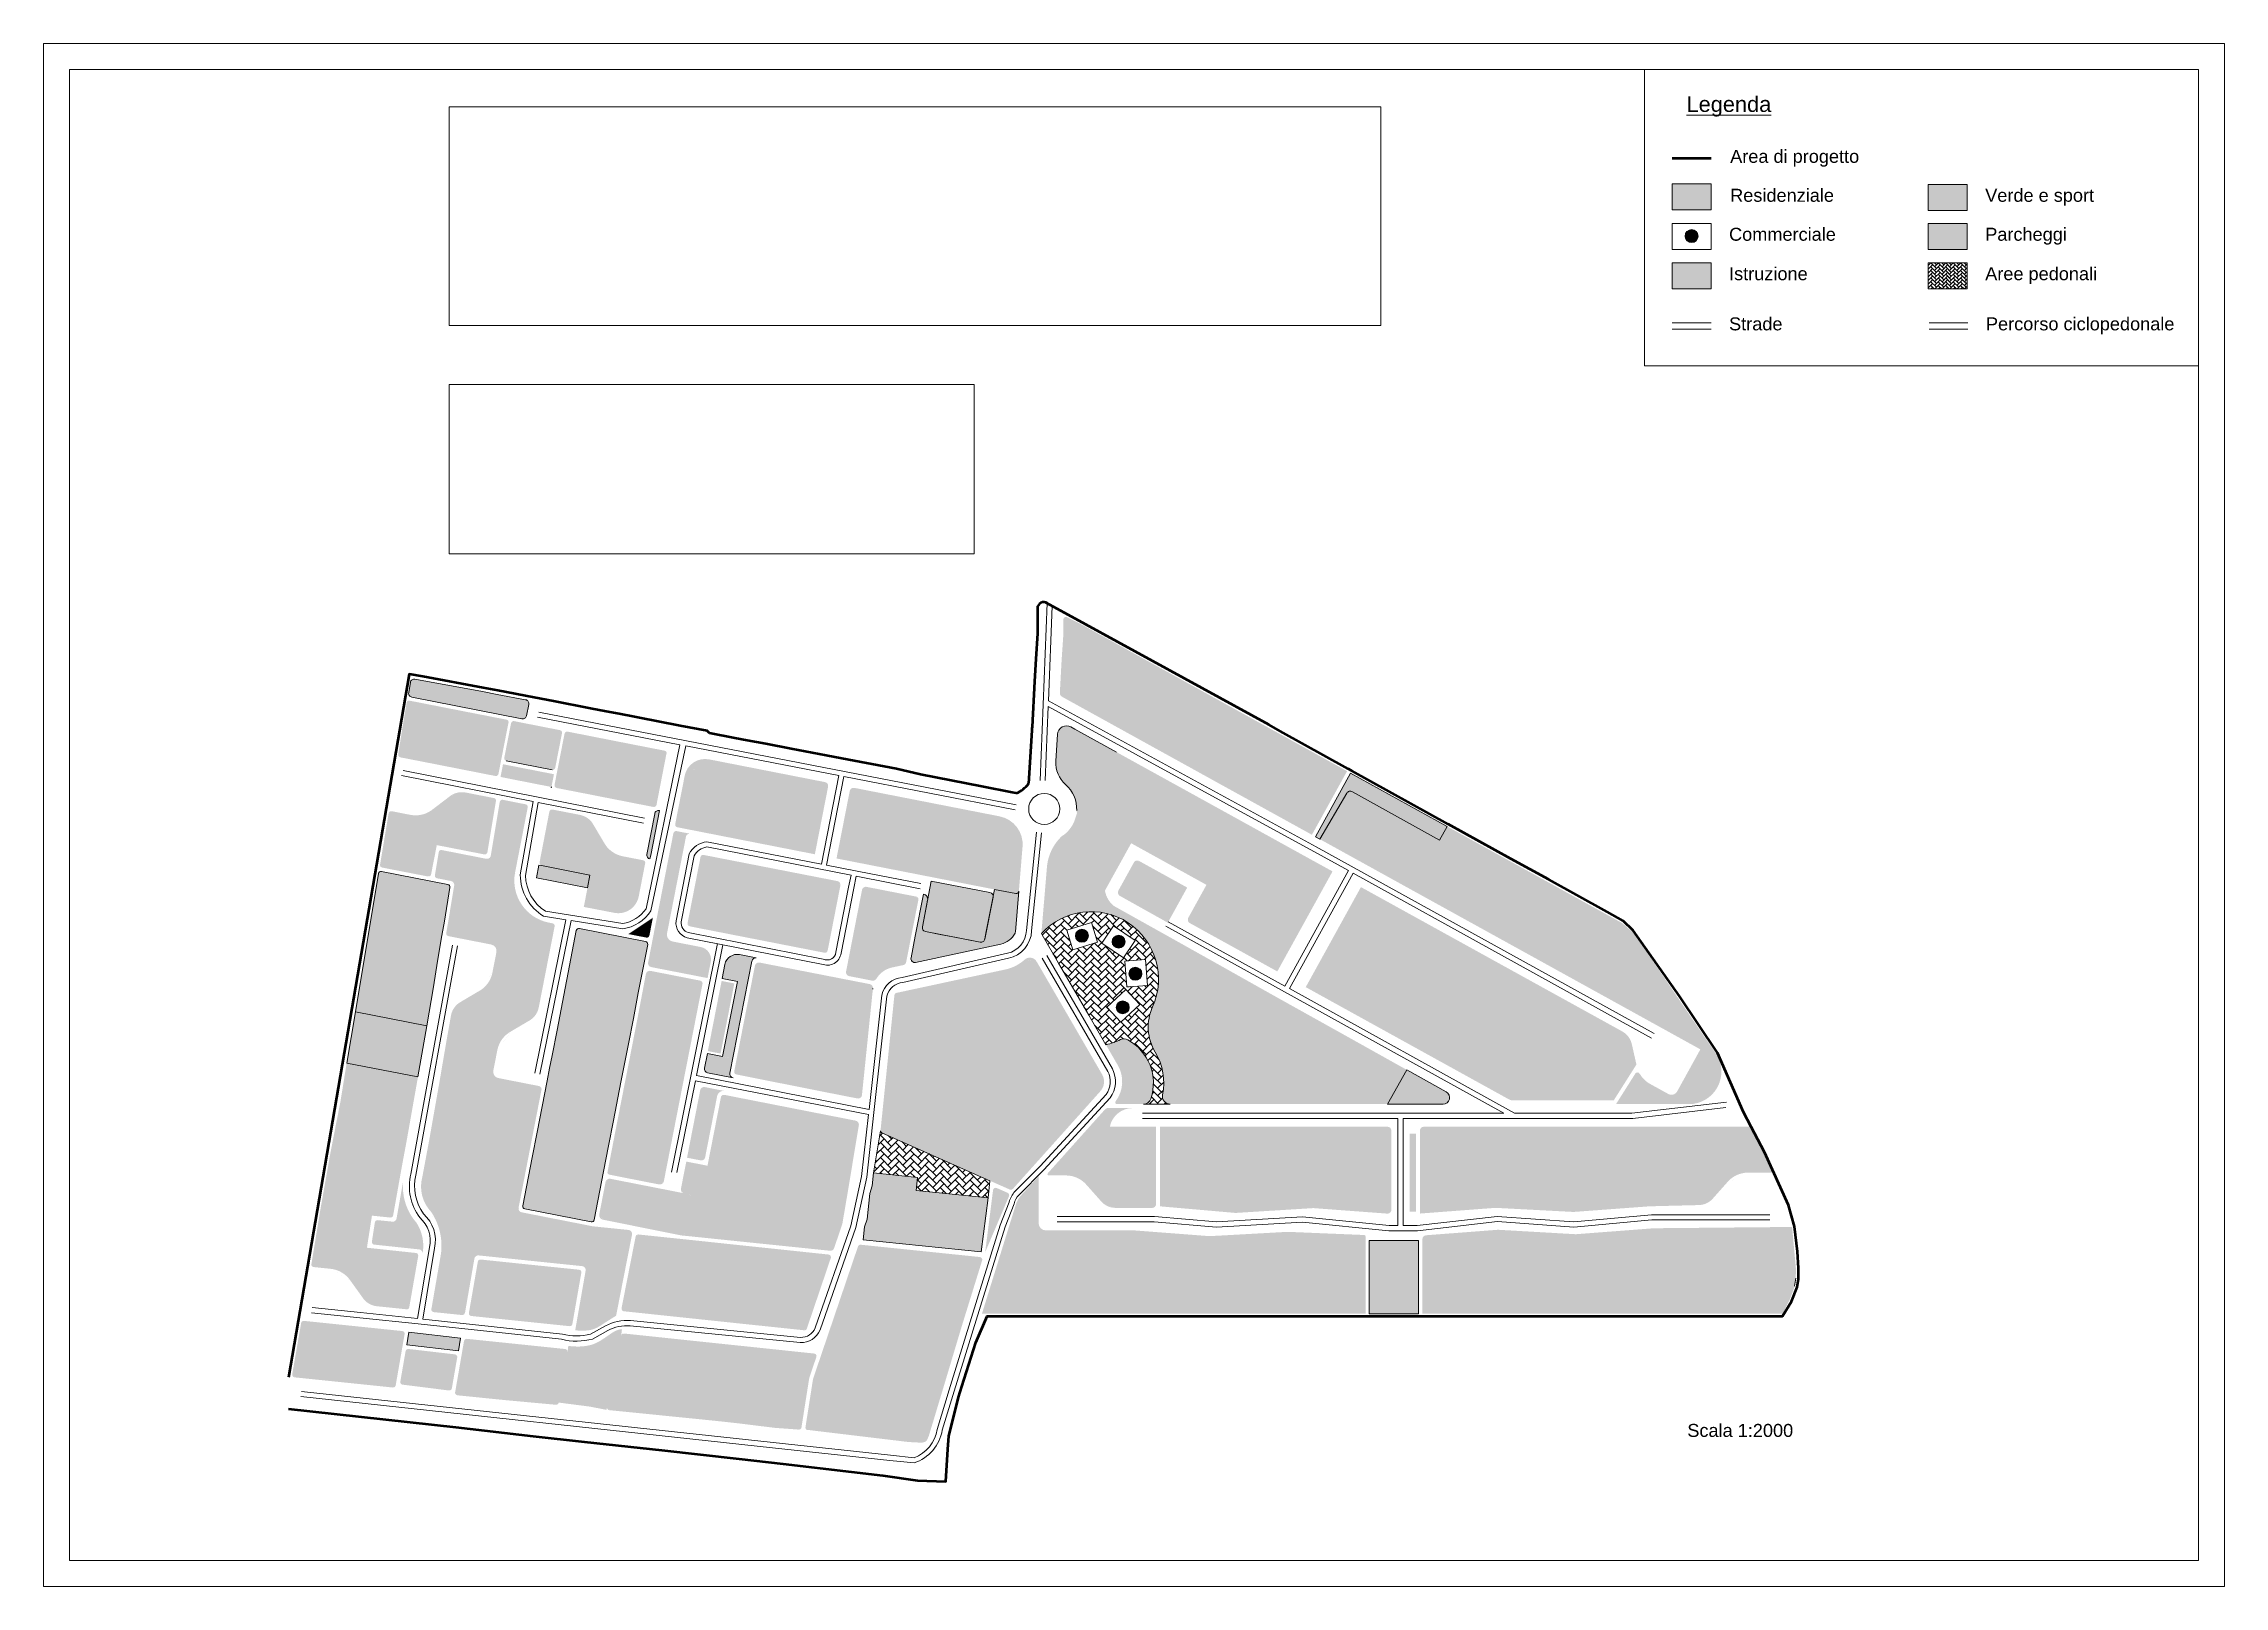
# Model space of a CAD drawing. Header units: millimetres. Extents: x 4297 to 8427, y -1478 to 1634.
# Drawn here: x 8007.3 to 8427.3, y -1477.7 to -1180.7 of the extents above.
import ezdxf

# ---------------------------------------------------------------- set-up
doc = ezdxf.new("R2010")
doc.units = ezdxf.units.MM
doc.header["$LTSCALE"] = 0.1
for name, color, linetype, lineweight in [('1_CARTIGLIO', 7, 'Continuous', 9), ('4_ RETINO PARCHEGGIO', 4, 'Continuous', 9), ('4_AREA DI PROGETTO', 1, 'Continuous', 50), ('4_NEGOZI', 30, 'Continuous', 9), ('4_PIAZZA', 251, 'Continuous', 9), ('4_PISTACICL', 30, 'Continuous', 20), ('4_RETINO ASILO', 2, 'Continuous', 9), ('4_RETINO VERDE PUBBLICO', 3, 'Continuous', 9), ('4_STRADE ESISTENTI', 251, 'Continuous', 20), ('4L - Strade', 10, 'Continuous', 20), ('_mu 2', 1, 'Continuous', 9)]:
    doc.layers.add(name, color=color, linetype=linetype, lineweight=lineweight)
doc.styles.get("Standard").update_dxf_attribs({"font": 'arial.ttf'})
picture_1 = doc.add_image_def('image11.png', size_in_pixel=(382, 123))
picture_2 = doc.add_image_def('image12.png', size_in_pixel=(678, 159))

msp = doc.modelspace()

# ---------------------------------------------------------------- texts
at = {"layer": '1_CARTIGLIO', "ltscale": 100, "insert": (8331.85, -1192.82), "char_height": 3, "attachment_point": 5}
msp.add_mtext_dynamic_manual_height_columns('{\\LLegenda}', width=77.1419, gutter_width=12.5, heights=[38.28], dxfattribs=at)
at = {"layer": '1_CARTIGLIO', "char_height": 2.5, "width": 120.946, "attachment_point": 1}
for s, insert in [(' Area di progetto', (8331.12, -1201.17)), (' Residenziale', (8331.12, -1208.67)), ('Verde e sport', (8381.21, -1208.67)), ('Commerciale', (8331.88, -1216.17)), ('Parcheggi', (8381.21, -1216.17)), ('Istruzione', (8331.88, -1223.76)), ('Aree pedonali', (8381.21, -1223.76)), ('Strade ', (8331.88, -1233.42)), ('Percorso ciclopedonale', (8381.35, -1233.42)), ('Scala 1:2000', (8323.84, -1446.45))]:
    msp.add_mtext(s, dxfattribs=dict(at, insert=insert))

# ---------------------------------------------------------------- hatches: boundary and pattern name
at = {"layer": '4_ RETINO PARCHEGGIO', "ltscale": 5, "transparency": 33554687}
h = msp.add_hatch(color=256, dxfattribs=at)
h.dxf.hatch_style = 1
h.paths.add_polyline_path([(8370.24, -1215.34), (8377.74, -1215.34), (8377.74, -1220.34), (8370.24, -1220.34)])
h = msp.add_hatch(color=256, dxfattribs=at)
h.dxf.hatch_style = 1
h.paths.add_polyline_path([(8105.08, -1323.83), (8095.27, -1321.9), (8095.75, -1319.45), (8105.56, -1321.37)])
h = msp.add_hatch(color=256, dxfattribs=at)
h.dxf.hatch_style = 1
h.paths.add_polyline_path([(8112.5, -1340.79), (8103.17, -1338.97), (8102.68, -1338.87), (8102.2, -1341.32), (8112.02, -1343.24)])
h = msp.add_hatch(color=256, dxfattribs=at)
h.dxf.hatch_style = 1
edge = h.paths.add_edge_path()
edge.add_line((8218.27, -1338.08), (8227.52, -1343.19))
edge.add_line((8227.52, -1343.19), (8224.38, -1348.88))
edge.add_line((8224.38, -1348.88), (8224.35, -1348.92))
edge.add_line((8224.35, -1348.92), (8223.78, -1349.95))
edge.add_line((8223.78, -1349.95), (8214.55, -1344.79))
edge.add_arc((8214.92, -1344.14), 0.75, 151.0934, 240.7723, ccw=False)
edge.add_line((8214.26, -1343.78), (8215.08, -1342.3))
edge.add_line((8215.08, -1342.3), (8216.41, -1339.89))
edge.add_line((8216.41, -1339.89), (8217.25, -1338.37))
edge.add_arc((8217.9, -1338.73), 0.75, 61.102, 151.0934, ccw=False)
h = msp.add_hatch(color=256, dxfattribs=at)
h.dxf.hatch_style = 1
edge = h.paths.add_edge_path()
edge.add_line((8189.53, -1344.15), (8178.24, -1341.93))
edge.add_line((8178.24, -1341.93), (8176.51, -1350.77))
edge.add_arc((8177.25, -1350.91), 0.75, 168.9274, 258.9187)
edge.add_line((8177.1, -1351.65), (8187.65, -1353.71))
edge.add_arc((8187.8, -1352.98), 0.75, 258.9187, 348.9187)
edge.add_line((8188.53, -1353.12), (8190.12, -1345.03))
edge.add_arc((8189.38, -1344.88), 0.75, 348.9187, 438.9081)
h = msp.add_hatch(color=256, dxfattribs=at)
h.dxf.hatch_style = 1
h.paths.add_polyline_path([(8137.85, -1361.17), (8140.3, -1361.65), (8137.66, -1375.15), (8135.2, -1374.67)])
h = msp.add_hatch(color=256, dxfattribs=at)
h.dxf.hatch_style = 1
h.paths.add_polyline_path([(8081.08, -1369.8), (8067.35, -1367.12), (8065.64, -1376.98), (8079.37, -1379.65)])
h = msp.add_hatch(color=256, dxfattribs=at)
h.dxf.hatch_style = 1
edge = h.paths.add_edge_path()
edge.add_line((8221.53, -1389.23), (8209.28, -1389.23))
edge.add_line((8209.28, -1389.23), (8209.28, -1400.73))
edge.add_line((8209.28, -1400.73), (8212.53, -1400.73))
edge.add_line((8212.53, -1400.73), (8212.53, -1404.07))
edge.add_arc((8213.28, -1404.07), 0.75, 180, 261.0858)
edge.add_line((8213.16, -1404.82), (8213.74, -1404.86))
edge.add_line((8213.74, -1404.86), (8220.78, -1404.86))
edge.add_arc((8220.78, -1404.11), 0.75, 270, 360)
edge.add_line((8221.53, -1404.11), (8221.53, -1389.23))
h = msp.add_hatch(color=256, dxfattribs=at)
h.dxf.hatch_style = 1
h.paths.add_polyline_path([(8270.34, -1390.59), (8270.34, -1405.59), (8271.59, -1405.58), (8271.59, -1390.59)])
h = msp.add_hatch(color=256, dxfattribs=at)
h.dxf.hatch_style = 1
h.paths.add_polyline_path([(8165.4, -1408.51), (8165.14, -1410.99), (8187.86, -1413.35), (8189.18, -1402.93), (8175.3, -1401.49), (8175.56, -1399), (8167.1, -1398.13), (8166.84, -1400.61), (8166.41, -1402.08), (8165.9, -1407.05)])
h = msp.add_hatch(color=256, dxfattribs=at)
h.dxf.hatch_style = 1
edge = h.paths.add_edge_path()
edge.add_line((8116.43, -1399.26), (8131.57, -1402.23))
edge.add_arc((8131.49, -1402.98), 0.75, -11.0991, 84.4681, ccw=False)
edge.add_line((8132.23, -1403.12), (8130.97, -1409.56))
edge.add_arc((8130.23, -1409.42), 0.754, 259.8172, 348.7681, ccw=False)
edge.add_line((8130.09, -1410.16), (8114.93, -1407.12))
edge.add_arc((8115.16, -1406.26), 0.883, 165.8742, 255.2346, ccw=False)
edge.add_line((8114.3, -1406.05), (8115.52, -1399.77))
edge.add_arc((8116.3, -1400.1), 0.855, 81.5848, 156.6476, ccw=False)
h = msp.add_hatch(color=256, dxfattribs=at)
h.dxf.hatch_style = 1
h.paths.add_polyline_path([(8087.58, -1429.91), (8077.63, -1428.76), (8077.2, -1431.22), (8087.15, -1432.38)])
h = msp.add_hatch(color=256, dxfattribs=at)
h.dxf.hatch_style = 1
h.paths.add_polyline_path([(8109.71, -1431.54), (8109.06, -1431.5), (8108.69, -1431.47), (8108.33, -1431.42), (8108.17, -1432.61), (8106.48, -1442.34), (8112.51, -1443.12), (8114.96, -1443.6), (8115.67, -1443.73), (8115.8, -1443.2), (8118.5, -1429.44), (8118.66, -1428.24), (8118.5, -1428.24), (8118.33, -1428.25), (8118.16, -1428.28), (8118, -1428.32), (8117.84, -1428.37), (8117.68, -1428.43), (8117.53, -1428.49), (8117.38, -1428.56), (8117.11, -1428.71), (8116.85, -1428.86), (8116.35, -1429.19), (8115.36, -1429.88), (8114.34, -1430.53), (8113.8, -1430.81), (8113.25, -1431.05), (8113.06, -1431.12), (8112.86, -1431.19), (8112.66, -1431.24), (8112.46, -1431.3), (8112.26, -1431.34), (8112.06, -1431.38), (8111.85, -1431.42), (8111.65, -1431.45), (8111.33, -1431.49), (8111, -1431.52), (8110.68, -1431.54), (8110.36, -1431.55), (8110.03, -1431.55)])
at = {"layer": '4_NEGOZI', "transparency": 33554687}
h = msp.add_hatch(color=256, dxfattribs=at)
h.dxf.hatch_style = 1
edge = h.paths.add_edge_path()
edge.add_arc((8324.66, -1217.77), 1.25, 0, 360)
h = msp.add_hatch(color=256, dxfattribs=at)
h.dxf.hatch_style = 1
edge = h.paths.add_edge_path()
edge.add_arc((8207.25, -1352.47), 1.25, 0, 360)
h = msp.add_hatch(color=256, dxfattribs=at)
h.dxf.hatch_style = 1
edge = h.paths.add_edge_path()
edge.add_arc((8214.31, -1353.61), 1.25, 0, 360)
h = msp.add_hatch(color=256, dxfattribs=at)
h.dxf.hatch_style = 1
edge = h.paths.add_edge_path()
edge.add_arc((8217.55, -1359.79), 1.25, 0, 360)
h = msp.add_hatch(color=256, dxfattribs=at)
h.dxf.hatch_style = 1
edge = h.paths.add_edge_path()
edge.add_arc((8215.11, -1366.25), 1.25, 0, 360)
at = {"layer": '4_PIAZZA', "ltscale": 5}
h = msp.add_hatch(dxfattribs=at)
h.set_pattern_fill('AR-HBONE', color=256, scale=0.01)
h.set_pattern_definition([(45, (5917.1311, -1700.8195), (1e-16, 1.436841), [3.048, -1.016]), (135, (5917.8496, -1700.1011), (1e-16, 1.436841), [3.048, -1.016])])
h.paths.add_polyline_path([(8208.55, -1367.74), (8211.87, -1373.45, 0.05806), (8214.7, -1372.46, -0.243559), (8216.08, -1372.5, -0.362869), (8220.51, -1383.86, -0.322066), (8219.09, -1384.89), (8224.25, -1384.89, -0.473345), (8222.78, -1383.09, 0.18656), (8221.37, -1374.91, -0.24557), (8220.85, -1366.13, 0.851392), (8199.48, -1352.02, 0.076318), (8199.59, -1352.31), (8202.76, -1357.77)])
h.paths.add_polyline_path([(8205.5, -1355.21), (8204.31, -1351.39), (8209.08, -1349.9), (8210.27, -1353.72)], flags=16)
h.paths.add_polyline_path([(8211.08, -1353.88), (8213.33, -1350.57), (8217.47, -1353.38), (8215.22, -1356.69)], flags=16)
h.paths.add_polyline_path([(8215.49, -1357.34), (8219.48, -1357.03), (8219.86, -1362.02), (8216.34, -1362.29), (8215.88, -1362.33)], flags=16)
h.paths.add_polyline_path([(8215.69, -1362.79), (8218.42, -1365.71), (8214.76, -1369.12), (8212.03, -1366.2)], flags=16)
at = {"layer": '4_RETINO ASILO', "transparency": 33554687}
h = msp.add_hatch(color=256, dxfattribs=at)
h.dxf.hatch_style = 1
h.paths.add_polyline_path([(8328.41, -1222.93), (8320.91, -1222.93), (8320.91, -1227.93), (8328.41, -1227.93)])
h = msp.add_hatch(color=256, dxfattribs=at)
h.dxf.hatch_style = 1
h.paths.add_polyline_path([(8188.03, -1414.96, 0.465929), (8187.6, -1414.32), (8164.64, -1411.95, 0.35001), (8164.12, -1412.28), (8155.46, -1437.78), (8154, -1447.08, 0.574737), (8154.67, -1447.63), (8170.83, -1449.57), (8173.64, -1449.91), (8174.83, -1449.99), (8175.94, -1450.04), (8176.52, -1450.04), (8177.14, -1449.87), (8177.35, -1449.66), (8177.54, -1449.25), (8177.73, -1448.85), (8180.54, -1439.53), (8184.15, -1427.48)])
at = {"layer": '4_RETINO VERDE PUBBLICO', "ltscale": 5, "transparency": 33554687}
h = msp.add_hatch(color=256, dxfattribs=at)
h.dxf.hatch_style = 1
h.paths.add_polyline_path([(8370.24, -1207.84), (8377.74, -1207.84), (8377.74, -1212.84), (8370.24, -1212.84)])
h = msp.add_hatch(color=256, dxfattribs=at)
h.dxf.hatch_style = 1
edge = h.paths.add_edge_path()
edge.add_line((8077.58, -1305.66), (8077.92, -1303.68))
edge.add_arc((8078.66, -1303.81), 0.75, 79.608, 170.2347, ccw=False)
edge.add_line((8078.79, -1303.07), (8091.77, -1305.45))
edge.add_line((8091.77, -1305.45), (8094.6, -1306.02))
edge.add_line((8094.6, -1306.02), (8100.11, -1307.04))
edge.add_arc((8099.97, -1307.78), 0.75, -11.0887, 79.4635, ccw=False)
edge.add_line((8100.71, -1307.92), (8100.28, -1310.1))
edge.add_arc((8099.55, -1309.95), 0.75, 258.9113, 348.9113, ccw=False)
edge.add_line((8099.4, -1310.69), (8078.17, -1306.53))
edge.add_arc((8078.31, -1305.8), 0.741, 169.5148, 259.6312, ccw=False)
h = msp.add_hatch(color=256, dxfattribs=at)
h.dxf.hatch_style = 1
h.paths.add_polyline_path([(8097.88, -1311.15, 0.414176), (8097.3, -1311.55), (8095.99, -1318.22, 0.414214), (8096.38, -1318.81), (8105.21, -1320.54, 0.414214), (8105.8, -1320.15), (8107.11, -1313.47, 0.414251), (8106.72, -1312.89)])
h = msp.add_hatch(color=256, dxfattribs=at)
h.dxf.hatch_style = 1
edge = h.paths.add_edge_path()
edge.add_line((8258.97, -1321.14), (8252.2, -1333.4))
edge.add_line((8252.2, -1333.4), (8253.06, -1333.9))
edge.add_line((8253.06, -1333.9), (8258.25, -1325.03))
edge.add_arc((8258.91, -1325.39), 0.75, 55.517, 151.0934, ccw=False)
edge.add_line((8259.33, -1324.77), (8276.12, -1334.04))
edge.add_line((8276.12, -1334.04), (8277.57, -1331.41))
edge.add_line((8277.57, -1331.41), (8258.97, -1321.14))
at = {"layer": '4_RETINO VERDE PUBBLICO'}
h = msp.add_hatch(color=256, dxfattribs=at)
h.dxf.hatch_style = 1
h.paths.add_polyline_path([(8079.13, -1407.78, -0.208209), (8076.51, -1399.76), (8075.25, -1406.9, -0.414214), (8074.38, -1407.5), (8071.62, -1407.22, 0.399539), (8071.07, -1407.64), (8070.5, -1411.36, 0.428127), (8070.94, -1411.93), (8079.59, -1412.85, -0.428464), (8080.25, -1413.71, 0.190002)])
edge = h.paths.add_edge_path()
edge.add_line((8101.27, -1391.83), (8103.18, -1382.01))
edge.add_arc((8102.56, -1382.01), 0.616, 359.615, 443.3236)
edge.add_line((8102.63, -1381.39), (8094.87, -1379.87))
edge.add_arc((8095.11, -1378.65), 1.25, 168.9113, 258.9113, ccw=False)
edge.add_line((8093.89, -1378.41), (8094.66, -1374.48))
edge.add_arc((8099.81, -1375.49), 5.25, 117.4901, 168.9113, ccw=False)
edge.add_line((8097.38, -1370.83), (8100.65, -1368.9))
edge.add_arc((8098.95, -1365.56), 3.75, 296.9243, 348.9113)
edge.add_line((8102.63, -1366.28), (8105.69, -1350.67))
edge.add_arc((8105.2, -1350.57), 0.5, 348.9113, 439.0163)
edge.add_line((8105.3, -1350.08), (8104.61, -1349.95))
edge.add_arc((8106.18, -1341.85), 8.25, 169.0211, 259.0163, ccw=False)
edge.add_line((8098.08, -1340.28), (8100.51, -1327.74))
edge.add_arc((8100.02, -1327.65), 0.5, 349.0211, 449.3755)
edge.add_line((8100.03, -1327.15), (8095.71, -1326.3))
edge.add_arc((8095.61, -1326.79), 0.5, 78.9151, 170.5245)
edge.add_line((8095.12, -1326.71), (8093.4, -1337.03))
edge.add_arc((8092.66, -1336.91), 0.75, 258.9455, 350.5245, ccw=False)
edge.add_line((8092.51, -1337.65), (8083.96, -1335.97))
edge.add_arc((8083.86, -1336.46), 0.5, 78.9455, 170.5245)
edge.add_line((8083.37, -1336.38), (8082.63, -1340.82))
edge.add_arc((8083.12, -1340.91), 0.5, 170.5245, 258.9727)
edge.add_line((8083.02, -1341.4), (8085.76, -1341.93))
edge.add_arc((8085.61, -1342.67), 0.75, -9.4755, 78.9727, ccw=False)
edge.add_line((8086.35, -1342.79), (8085.19, -1349.78))
edge.add_line((8085.19, -1349.78), (8084.82, -1351.97))
edge.add_arc((8085.32, -1352.05), 0.5, 170.5214, 258.9113)
edge.add_line((8085.22, -1352.54), (8093.5, -1354.16))
edge.add_arc((8093.26, -1355.39), 1.25, -11.0887, 78.9113, ccw=False)
edge.add_line((8094.48, -1355.63), (8093.71, -1359.56))
edge.add_arc((8088.56, -1358.55), 5.25, 297.4901, 348.9113, ccw=False)
edge.add_line((8090.99, -1363.2), (8087.72, -1365.13))
edge.add_arc((8089.42, -1368.48), 3.75, 116.9243, 168.9113)
edge.add_line((8085.74, -1367.75), (8084.86, -1372.73))
edge.add_line((8084.86, -1372.73), (8083.42, -1381.13))
edge.add_line((8083.42, -1381.13), (8081.51, -1391.95))
edge.add_line((8081.51, -1391.95), (8080.22, -1398.85))
edge.add_arc((8087.04, -1400.75), 7.08, 164.406, 223.5327)
edge.add_arc((8072.18, -1412.16), 11.72, -10.6441, 33.8637, ccw=False)
edge.add_line((8083.69, -1414.33), (8081.96, -1424.32))
edge.add_arc((8082.48, -1424.4), 0.529, 171.395, 267.3252)
edge.add_line((8082.45, -1424.93), (8087.88, -1425.49))
edge.add_arc((8087.87, -1424.93), 0.566, 270.5213, 352.7296)
edge.add_line((8088.44, -1425), (8090.24, -1414.62))
edge.add_arc((8090.98, -1414.75), 0.75, 84.0905, 170.1294, ccw=False)
edge.add_line((8091.06, -1414.01), (8101.03, -1415.04))
edge.add_line((8101.03, -1415.04), (8111, -1416.07))
edge.add_arc((8110.92, -1416.82), 0.75, -9.8706, 84.0905, ccw=False)
edge.add_line((8111.66, -1416.95), (8109.65, -1428.44))
edge.add_line((8109.65, -1428.44), (8110.64, -1428.49))
edge.add_line((8110.64, -1428.49), (8111.13, -1428.5))
edge.add_line((8111.13, -1428.5), (8111.63, -1428.48))
edge.add_line((8111.63, -1428.48), (8111.96, -1428.45))
edge.add_line((8111.96, -1428.45), (8112.29, -1428.41))
edge.add_line((8112.29, -1428.41), (8112.69, -1428.33))
edge.add_line((8112.69, -1428.33), (8113.01, -1428.25))
edge.add_line((8113.01, -1428.25), (8113.33, -1428.14))
edge.add_line((8113.33, -1428.14), (8113.58, -1428.04))
edge.add_line((8113.58, -1428.04), (8113.82, -1427.92))
edge.add_line((8113.82, -1427.92), (8114.23, -1427.71))
edge.add_line((8114.23, -1427.71), (8114.62, -1427.47))
edge.add_line((8114.62, -1427.47), (8115, -1427.22))
edge.add_line((8115, -1427.22), (8115.38, -1426.96))
edge.add_line((8115.38, -1426.96), (8116.46, -1426.29))
edge.add_line((8116.46, -1426.29), (8117.53, -1425.62))
edge.add_line((8117.53, -1425.62), (8119.16, -1417.31))
edge.add_line((8119.16, -1417.31), (8120.6, -1410))
edge.add_arc((8119.86, -1409.86), 0.75, 348.9113, 444.1132)
edge.add_line((8119.94, -1409.11), (8113.08, -1408.41))
edge.add_line((8113.08, -1408.41), (8099.34, -1405.71))
edge.add_arc((8099.48, -1404.98), 0.75, 169.0163, 258.9106, ccw=False)
edge.add_line((8098.75, -1404.83), (8101.27, -1391.83))
at = {"layer": '4_RETINO VERDE PUBBLICO', "ltscale": 5, "transparency": 33554687}
h = msp.add_hatch(color=256, dxfattribs=at)
h.dxf.hatch_style = 1
h.paths.add_polyline_path([(8125.86, -1328.35, 0.426681), (8124.98, -1328.97), (8123.46, -1336.8, 0.414212), (8124.05, -1337.68), (8124.2, -1336.94)])
h = msp.add_hatch(color=256, dxfattribs=at)
h.dxf.hatch_style = 1
h.paths.add_polyline_path([(8128.43, -1353.58, -0.41416), (8127.35, -1351.96), (8130.98, -1333.43, -0.414237), (8131.86, -1332.84), (8129.17, -1332.32, 0.422996), (8128.56, -1332.75), (8125.89, -1346.41), (8125.35, -1349.16), (8124.68, -1352.57), (8124.35, -1354.29), (8123.7, -1357.62, 0.413727), (8124.29, -1358.5), (8135.15, -1360.62), (8135.77, -1357.46, 0.409178), (8133.84, -1354.64)])
at = {"layer": '4_RETINO VERDE PUBBLICO', "transparency": 33554687}
h = msp.add_hatch(color=256, dxfattribs=at)
h.dxf.hatch_style = 1
h.paths.add_polyline_path([(8231.96, -1357.11), (8222.71, -1351.93), (8213.45, -1346.76, -0.191403), (8211.68, -1343.77), (8200.71, -1337.92), (8200.53, -1338.97), (8199.46, -1351.72, 0.076297), (8199.48, -1352.02, -0.851392), (8220.85, -1366.13, 0.24557), (8221.37, -1374.91, -0.18656), (8222.78, -1383.09, 0.473345), (8224.25, -1384.89), (8249.86, -1384.89), (8224.39, -1370.64)])
h.paths.add_polyline_path([(8216.08, -1372.5, 0.243559), (8214.7, -1372.46, -0.05806), (8211.87, -1373.45), (8214.16, -1377.41, -0.302928), (8213.73, -1384.34, 0.620509), (8214, -1384.89), (8219.09, -1384.89, 0.322066), (8220.51, -1383.86, 0.362869)])
at = {"layer": '4_RETINO VERDE PUBBLICO'}
h = msp.add_hatch(color=256, dxfattribs=at)
h.dxf.hatch_style = 1
edge = h.paths.add_edge_path()
edge.add_line((8182.75, -1352.75), (8180.29, -1352.27))
edge.add_line((8180.29, -1352.27), (8177.1, -1351.65))
edge.add_arc((8177.25, -1350.91), 0.75, 168.9274, 258.9187, ccw=False)
edge.add_line((8176.51, -1350.77), (8177.52, -1345.61))
edge.add_arc((8176.54, -1345.42), 1, 348.9274, 438.9274)
edge.add_line((8176.73, -1344.44), (8175.15, -1352.54))
edge.add_line((8175.15, -1352.54), (8174.33, -1356.73))
edge.add_arc((8175.06, -1356.87), 0.75, 168.9274, 282.132)
edge.add_line((8175.22, -1357.6), (8191.65, -1354.07))
edge.add_arc((8190.81, -1350.16), 4, 282.132, 332.5982)
edge.add_arc((8193.69, -1351.66), 0.75, 332.5982, 355.2323)
edge.add_line((8194.44, -1351.72), (8195.1, -1343.89))
edge.add_arc((8194.59, -1343.85), 0.512, 258.9081, 355.2323, ccw=False)
edge.add_line((8194.49, -1344.35), (8190.41, -1343.55))
edge.add_line((8190.41, -1343.55), (8189.83, -1346.5))
edge.add_line((8189.83, -1346.5), (8188.79, -1351.64))
edge.add_line((8188.79, -1351.64), (8188.54, -1353.09))
edge.add_arc((8187.8, -1352.98), 0.75, 258.9187, 351.0081, ccw=False)
edge.add_line((8187.65, -1353.71), (8182.75, -1352.75))
at = {"layer": '4_RETINO VERDE PUBBLICO', "ltscale": 5, "transparency": 33554687}
h = msp.add_hatch(color=256, dxfattribs=at)
h.dxf.hatch_style = 1
edge = h.paths.add_edge_path()
edge.add_line((8123.94, -1352.43), (8124.61, -1349.01))
edge.add_arc((8117.96, -1344.13), 8.25, 283.6362, 323.74, ccw=False)
edge.add_line((8119.91, -1352.15), (8123.36, -1352.82))
edge.add_arc((8123.45, -1352.33), 0.5, 259.0163, 348.9113)
h = msp.add_hatch(color=256, dxfattribs=at)
h.dxf.hatch_style = 1
h.paths.add_polyline_path([(8142.84, -1361.64), (8140.89, -1361.26), (8138.05, -1375.73), (8140, -1376.12)])
h.paths.add_polyline_path([(8140, -1376.12), (8135.11, -1375.16), (8134.56, -1377.95, 0.413421), (8135.15, -1378.83), (8139.3, -1379.66), (8140.05, -1379.81, -0.418368), (8139.45, -1378.93)])
h.paths.add_polyline_path([(8143.68, -1357.34, -0.388364), (8144.49, -1356.73), (8143.83, -1356.6), (8141.32, -1356.1, 0.409022), (8138.47, -1357.98), (8137.94, -1360.68), (8142.84, -1361.64)])
h = msp.add_hatch(color=256, dxfattribs=at)
h.dxf.hatch_style = 1
h.paths.add_polyline_path([(8163.11, -1352.75), (8163.11, -1352.75), (8161.82, -1359.36, 0.414116), (8162.41, -1360.24), (8166.85, -1361.11, 0.315104), (8167.64, -1360.76, -0.20688), (8170.71, -1358.57), (8172.83, -1358.12, 0.299992), (8173.4, -1357.53), (8173.92, -1354.87)])
h = msp.add_hatch(color=256, dxfattribs=at)
h.dxf.hatch_style = 1
edge = h.paths.add_edge_path()
edge.add_line((8171.52, -1363.47), (8192.47, -1358.97))
edge.add_arc((8190.73, -1350.91), 8.25, 282.132, 311.7167)
edge.add_arc((8197.22, -1358.18), 1.5, 30.132, 131.7167, ccw=False)
edge.add_line((8198.52, -1357.43), (8211.14, -1379.17))
edge.add_arc((8208.76, -1380.55), 2.75, -41.868, 30.132, ccw=False)
edge.add_line((8210.81, -1382.39), (8193.94, -1401.21))
edge.add_arc((8193.56, -1400.87), 0.5, 246.132, 318.132, ccw=False)
edge.add_line((8193.36, -1401.33), (8168.75, -1390.44))
edge.add_arc((8168.96, -1389.99), 0.5, 174.132, 246.132, ccw=False)
edge.add_line((8168.46, -1389.93), (8171.13, -1363.91))
edge.add_arc((8171.63, -1363.96), 0.5, 102.132, 174.132, ccw=False)
h = msp.add_hatch(color=256, dxfattribs=at)
h.dxf.hatch_style = 1
h.paths.add_polyline_path([(8159.91, -1382.47, -0.391504), (8159.36, -1382.88), (8163.99, -1383.79, 0.441887), (8164.88, -1383.14), (8166.98, -1362.73, -0.0061), (8166.99, -1362.62, 0.394881), (8166.39, -1361.78), (8163.32, -1361.18, -0.414251), (8163.91, -1362.06)])
h = msp.add_hatch(color=256, dxfattribs=at)
h.dxf.hatch_style = 1
h.paths.add_polyline_path([(8329.32, -1375.12), (8322.11, -1364.53), (8318.95, -1370.25), (8326.35, -1374.34), (8321.88, -1382.44, -0.414214), (8320.18, -1382.93), (8316.68, -1381, -0.136371), (8314.67, -1379.03, 0.563509), (8313.82, -1379.01), (8310.1, -1384.89), (8324.15, -1384.89, 0.602259)])
h = msp.add_hatch(color=256, dxfattribs=at)
h.dxf.hatch_style = 1
edge = h.paths.add_edge_path()
edge.add_line((8306.33, -1384.14), (8290.04, -1384.14))
edge.add_arc((8290.04, -1383.14), 1, 241.0934, 270, ccw=False)
edge.add_line((8289.56, -1384.01), (8276.61, -1376.86))
edge.add_line((8276.61, -1376.86), (8280.47, -1369.86))
edge.add_line((8280.47, -1369.86), (8306.33, -1384.14))
h = msp.add_hatch(color=256, dxfattribs=at)
h.dxf.hatch_style = 1
h.paths.add_polyline_path([(8131.19, -1395.2), (8133.8, -1395.71, 0.41427), (8134.68, -1395.12), (8136.99, -1383.34, -0.41427), (8138.46, -1382.36), (8134.61, -1381.6, 0.41435), (8133.73, -1382.2)])
h = msp.add_hatch(color=256, dxfattribs=at)
h.dxf.hatch_style = 1
h.paths.add_polyline_path([(8276.81, -1384.89, 0.772695), (8277.42, -1382.54), (8269.8, -1378.28), (8266.11, -1384.89)])
h = msp.add_hatch(color=256, dxfattribs=at)
h.dxf.hatch_style = 1
h.paths.add_polyline_path([(8209.28, -1389.23), (8212.62, -1389.23, -0.355928), (8217.03, -1385.64), (8212.26, -1385.64, 0.213159), (8211.7, -1385.89), (8200.67, -1398.19, 0.648589), (8200.85, -1398.61), (8204.16, -1398.61, -0.22821), (8208.27, -1400.59), (8210.79, -1403.42, 0.190185), (8213.16, -1404.82, -0.369345), (8212.53, -1404.07), (8212.53, -1400.73), (8209.28, -1400.73)])
h = msp.add_hatch(color=256, dxfattribs=at)
h.dxf.hatch_style = 1
h.paths.add_polyline_path([(8193.2, -1402.62, 0.409945), (8192.94, -1401.96), (8190.83, -1401.03, 0.501956), (8190.13, -1401.42), (8188.81, -1411.82), (8188.84, -1411.83), (8188.81, -1411.88), (8188.83, -1411.9), (8188.79, -1411.93), (8188.6, -1413.42)])
h = msp.add_hatch(color=256, dxfattribs=at)
h.dxf.hatch_style = 1
h.paths.add_polyline_path([(8198.91, -1398.86, -0.184743), (8198.98, -1398.69), (8195.52, -1402.44, 0.107844), (8194.52, -1404.2), (8192.97, -1409.19), (8200.24, -1409.19, -0.392881), (8198.91, -1407.86)])
h = msp.add_hatch(color=256, dxfattribs=at)
h.dxf.hatch_style = 1
h.paths.add_polyline_path([(8272.06, -1411.12), (8262.59, -1411.12), (8262.59, -1425.23), (8262.65, -1425.23), (8272.07, -1425.23)])
h = msp.add_hatch(color=256, dxfattribs=at)
h.dxf.hatch_style = 1
h.paths.add_polyline_path([(8077.54, -1432.02, 0.397836), (8076.99, -1432.43), (8075.97, -1438.31, 0.428508), (8076.4, -1438.89), (8085.34, -1440.01, 0.400051), (8085.9, -1439.59), (8086.93, -1433.64, 0.430795), (8086.5, -1433.06)])
at = {"layer": '_mu 2', "ltscale": 5, "transparency": 33554687}
h = msp.add_hatch(color=256, dxfattribs=at)
h.dxf.hatch_style = 1
h.paths.add_polyline_path([(8320.91, -1207.74), (8328.41, -1207.74), (8328.41, -1212.74), (8320.91, -1212.74)])
h = msp.add_hatch(color=256, dxfattribs=at)
h.dxf.hatch_style = 1
h.paths.add_polyline_path([(8277.57, -1331.41), (8270.8, -1343.67), (8294.88, -1356.96), (8318.95, -1370.25), (8322.11, -1364.53), (8313.57, -1351.97), (8311.22, -1349.99), (8308.21, -1348.33), (8301.64, -1344.71), (8295.08, -1341.08), (8290.7, -1338.67), (8286.32, -1336.26)])
edge = h.paths.add_edge_path()
edge.add_arc((8204.17, -1291.59), 0.5, 62.2628, 180.0469)
edge.add_line((8203.67, -1291.59), (8203.67, -1294.47))
edge.add_line((8203.67, -1294.47), (8203.33, -1299.44))
edge.add_line((8203.33, -1299.44), (8203.1, -1303.76))
edge.add_line((8203.1, -1303.76), (8202.99, -1305.74))
edge.add_arc((8203.74, -1305.78), 0.75, 176.9014, 241.0934)
edge.add_line((8203.38, -1306.44), (8207.78, -1308.87))
edge.add_line((8207.78, -1308.87), (8212.15, -1311.28))
edge.add_line((8212.15, -1311.28), (8216.53, -1313.7))
edge.add_line((8216.53, -1313.7), (8220.91, -1316.12))
edge.add_line((8220.91, -1316.12), (8225.28, -1318.53))
edge.add_line((8225.28, -1318.53), (8227.47, -1319.74))
edge.add_line((8227.47, -1319.74), (8229.66, -1320.95))
edge.add_line((8229.66, -1320.95), (8234.03, -1323.37))
edge.add_line((8234.03, -1323.37), (8238.41, -1325.78))
edge.add_line((8238.41, -1325.78), (8242.79, -1328.2))
edge.add_line((8242.79, -1328.2), (8251.54, -1333.03))
edge.add_line((8251.54, -1333.03), (8258.31, -1320.78))
edge.add_line((8258.31, -1320.78), (8245.11, -1313.49))
edge.add_line((8245.11, -1313.49), (8240.8, -1311.11))
edge.add_line((8240.8, -1311.11), (8234.24, -1307.49))
edge.add_line((8234.24, -1307.49), (8227.67, -1303.86))
edge.add_line((8227.67, -1303.86), (8223.29, -1301.44))
edge.add_line((8223.29, -1301.44), (8218.92, -1299.03))
edge.add_line((8218.92, -1299.03), (8214.54, -1296.61))
edge.add_line((8214.54, -1296.61), (8207.42, -1292.68))
edge.add_line((8207.42, -1292.68), (8204.4, -1291.14))
h = msp.add_hatch(color=256, dxfattribs=at)
h.dxf.hatch_style = 1
edge = h.paths.add_edge_path()
edge.add_arc((8122.64, -1338.42), 0.5, 349.0211, 439.0163)
edge.add_line((8122.73, -1337.93), (8118.8, -1337.17))
edge.add_arc((8119.8, -1332.02), 5.24, 207.3575, 259.0303, ccw=False)
edge.add_line((8115.14, -1334.43), (8113.32, -1331.36))
edge.add_line((8113.32, -1331.36), (8112.9, -1330.66))
edge.add_arc((8109.84, -1332.97), 3.83, 37.0372, 78.7258)
edge.add_line((8110.59, -1329.2), (8105.27, -1328.17))
edge.add_arc((8105.17, -1328.66), 0.5, 78.9455, 169.0211)
edge.add_line((8104.68, -1328.56), (8102.78, -1338.38))
edge.add_arc((8103.27, -1338.47), 0.5, 169.0211, 258.9455)
edge.add_line((8103.17, -1338.97), (8112.5, -1340.79))
edge.add_line((8112.5, -1340.79), (8111.31, -1346.92))
edge.add_line((8111.31, -1346.92), (8117.2, -1348.06))
edge.add_arc((8117.96, -1344.13), 4, 259.0163, 349.0211)
edge.add_line((8121.89, -1344.89), (8123.13, -1338.51))
edge = h.paths.add_edge_path()
edge.add_arc((8106.16, -1323.52), 0.5, 167.6005, 258.9111, ccw=False)
edge.add_line((8105.67, -1323.42), (8106.64, -1318.48))
edge.add_line((8106.64, -1318.48), (8107.59, -1313.61))
edge.add_arc((8108.09, -1313.66), 0.5, 78.9089, 173.2291, ccw=False)
edge.add_line((8108.19, -1313.17), (8117.53, -1315.01))
edge.add_line((8117.53, -1315.01), (8126.92, -1316.85))
edge.add_arc((8126.81, -1317.27), 0.442, -15.4891, 74.9967, ccw=False)
edge.add_line((8127.23, -1317.39), (8125.31, -1327.28))
edge.add_arc((8124.81, -1327.18), 0.503, 263.5205, 348.78, ccw=False)
edge.add_line((8124.76, -1327.68), (8120.45, -1326.84))
edge.add_line((8120.45, -1326.84), (8118.48, -1326.45))
edge.add_line((8118.48, -1326.45), (8115.41, -1325.85))
edge.add_line((8115.41, -1325.85), (8111.55, -1325.09))
edge.add_line((8111.55, -1325.09), (8106.06, -1324.02))
edge = h.paths.add_edge_path()
edge.add_arc((8076.06, -1317.63), 0.5, 171.0986, 258.904, ccw=False)
edge.add_line((8075.57, -1317.55), (8076.35, -1312.54))
edge.add_line((8076.35, -1312.54), (8077.22, -1307.45))
edge.add_arc((8077.65, -1307.7), 0.5, 78.9112, 149.5571, ccw=False)
edge.add_line((8077.75, -1307.21), (8087.12, -1309.05))
edge.add_line((8087.12, -1309.05), (8096.49, -1310.88))
edge.add_arc((8096.36, -1311.33), 0.462, -16.0631, 73.9369, ccw=False)
edge.add_line((8096.8, -1311.45), (8094.87, -1321.32))
edge.add_arc((8094.38, -1321.22), 0.503, 263.5205, 348.7661, ccw=False)
edge.add_line((8094.32, -1321.72), (8089.99, -1320.87))
edge.add_line((8089.99, -1320.87), (8088.03, -1320.48))
edge.add_line((8088.03, -1320.48), (8084.96, -1319.88))
edge.add_line((8084.96, -1319.88), (8081.1, -1319.12))
edge.add_line((8081.1, -1319.12), (8075.96, -1318.12))
edge = h.paths.add_edge_path()
edge.add_line((8074.31, -1328.49), (8077.93, -1329.2))
edge.add_arc((8078.93, -1324.04), 5.25, 258.9727, 310.6414)
edge.add_line((8082.35, -1328.03), (8084.71, -1326.23))
edge.add_line((8084.71, -1326.23), (8085.72, -1325.46))
edge.add_arc((8087.81, -1328.58), 3.75, 78.9727, 123.8725, ccw=False)
edge.add_line((8088.53, -1324.89), (8093.99, -1325.96))
edge.add_arc((8093.9, -1326.45), 0.5, -7.8944, 78.9455, ccw=False)
edge.add_line((8094.39, -1326.52), (8092.74, -1336.4))
edge.add_arc((8092.25, -1336.32), 0.5, 258.9455, 350.5245, ccw=False)
edge.add_line((8092.15, -1336.81), (8083, -1335.02))
edge.add_line((8083, -1335.02), (8081.95, -1340.38))
edge.add_line((8081.95, -1340.38), (8081.9, -1340.65))
edge.add_arc((8081.4, -1340.57), 0.5, 258.9727, 350.5245, ccw=False)
edge.add_line((8081.31, -1341.06), (8072.47, -1339.34))
edge.add_arc((8072.56, -1338.85), 0.5, 170.6303, 258.9727, ccw=False)
edge.add_line((8072.07, -1338.77), (8073.72, -1328.89))
edge.add_arc((8074.21, -1328.98), 0.5, 78.9727, 169.7662, ccw=False)
at = {"layer": '_mu 2'}
h = msp.add_hatch(color=256, dxfattribs=at)
h.dxf.hatch_style = 1
h.paths.add_polyline_path([(8276.61, -1376.86), (8280.47, -1369.86), (8295.79, -1378.32), (8306.33, -1384.14), (8309.68, -1384.14), (8314.04, -1377.26), (8313.2, -1373.56, 0.229346), (8311.32, -1370.89), (8287.24, -1357.6), (8260.98, -1343.1), (8250.35, -1362.36)])
edge = h.paths.add_edge_path()
edge.add_arc((8204.3, -1313.8), 1.75, 61.0934, 176.4978)
edge.add_line((8202.55, -1313.69), (8202.23, -1318.88))
edge.add_arc((8207.72, -1319.21), 5.5, 176.4978, 228.8563)
edge.add_arc((8199.99, -1328.06), 6.25, -2.9429, 48.8563, ccw=False)
edge.add_arc((8206.6, -1328.51), 0.39, 161.0481, 225.0843)
edge.add_line((8206.33, -1328.78), (8205.78, -1330.42))
edge.add_arc((8199.99, -1328.06), 6.25, 301.5532, 337.7766, ccw=False)
edge.add_arc((8209.91, -1340.11), 9.45, 134.6813, 166.6083)
edge.add_line((8200.71, -1337.92), (8211.68, -1343.77))
edge.add_line((8211.68, -1343.77), (8216.73, -1334.66))
edge.add_line((8216.73, -1334.66), (8231.23, -1342.67))
edge.add_line((8231.23, -1342.67), (8227.73, -1349.01))
edge.add_arc((8228.39, -1349.38), 0.75, 151.0934, 241.0934)
edge.add_line((8228.02, -1350.03), (8236.12, -1354.5))
edge.add_line((8236.12, -1354.5), (8244.87, -1359.34))
edge.add_line((8244.87, -1359.34), (8255.51, -1340.08))
edge.add_line((8255.51, -1340.08), (8246.75, -1335.25))
edge.add_line((8246.75, -1335.25), (8238, -1330.41))
edge.add_line((8238, -1330.41), (8218.3, -1319.54))
edge.add_line((8218.3, -1319.54), (8205.14, -1312.27))
at = {"layer": '_mu 2', "ltscale": 5, "transparency": 33554687}
h = msp.add_hatch(color=256, dxfattribs=at)
h.dxf.hatch_style = 1
edge = h.paths.add_edge_path()
edge.add_line((8134.37, -1336.91), (8160.13, -1341.94))
edge.add_arc((8159.99, -1342.68), 0.75, -11.0545, 78.9455, ccw=False)
edge.add_line((8160.72, -1342.82), (8158.27, -1355.35))
edge.add_arc((8157.78, -1355.25), 0.508, 257.9541, 348.5235, ccw=False)
edge.add_line((8157.67, -1355.74), (8131.68, -1350.65))
edge.add_arc((8131.78, -1350.16), 0.5, 163.3427, 258.9009, ccw=False)
edge.add_line((8131.3, -1350.01), (8133.79, -1337.3))
edge.add_arc((8134.28, -1337.4), 0.5, 78.9455, 168.9113, ccw=False)
edge = h.paths.add_edge_path()
edge.add_line((8135.43, -1318.51), (8157.77, -1322.89))
edge.add_arc((8157.63, -1323.63), 0.75, -11.0919, 78.9078, ccw=False)
edge.add_line((8158.36, -1323.77), (8155.81, -1336.78))
edge.add_line((8155.81, -1336.78), (8129.32, -1331.58))
edge.add_arc((8129.42, -1331.07), 0.521, 171.5903, 257.9451, ccw=False)
edge.add_line((8128.91, -1330.99), (8130.74, -1321.67))
edge.add_arc((8134.66, -1322.44), 4, 78.9196, 168.9113, ccw=False)
edge = h.paths.add_edge_path()
edge.add_line((8191.39, -1329.48), (8163.41, -1324))
edge.add_arc((8163.27, -1324.73), 0.75, 78.9095, 168.9081)
edge.add_line((8162.53, -1324.59), (8159.98, -1337.59))
edge.add_line((8159.98, -1337.59), (8194.49, -1344.35))
edge.add_arc((8194.59, -1343.85), 0.512, 258.9081, 355.2135)
edge.add_line((8195.1, -1343.89), (8195.81, -1335.34))
edge.add_arc((8190.33, -1334.88), 5.5, 355.2204, 438.9045)
edge = h.paths.add_edge_path()
edge.add_line((8165.77, -1343.06), (8175.32, -1344.93))
edge.add_arc((8175.26, -1345.42), 0.5, -11.075, 83.2451, ccw=False)
edge.add_line((8175.75, -1345.52), (8173.92, -1354.87))
edge.add_line((8173.92, -1354.87), (8163.11, -1352.75))
edge.add_line((8163.11, -1352.75), (8164.89, -1343.65))
edge.add_arc((8165.63, -1343.79), 0.75, 78.9197, 168.9455, ccw=False)
h = msp.add_hatch(color=256, dxfattribs=at)
h.dxf.hatch_style = 1
edge = h.paths.add_edge_path()
edge.add_line((8259.27, -1324.73), (8267.41, -1329.23))
edge.add_line((8267.41, -1329.23), (8276.12, -1334.04))
edge.add_line((8276.12, -1334.04), (8270.8, -1343.67))
edge.add_line((8270.8, -1343.67), (8262.09, -1338.86))
edge.add_line((8262.09, -1338.86), (8253.07, -1333.88))
edge.add_line((8253.07, -1333.88), (8258.25, -1325.03))
edge.add_arc((8258.91, -1325.39), 0.75, 61.0934, 151.0934, ccw=False)
h = msp.add_hatch(color=256, dxfattribs=at)
h.dxf.hatch_style = 1
h.paths.add_polyline_path([(8119.89, -1373.29), (8120.85, -1368.38), (8121.8, -1363.47), (8123.61, -1354.14, 0.414221), (8123.21, -1353.56), (8110.45, -1351.08, 0.414), (8109.87, -1351.47), (8106.15, -1370.62), (8105.2, -1375.53), (8104.72, -1377.98), (8104.24, -1380.43), (8103.29, -1385.34), (8102.34, -1390.25), (8101.39, -1395.16), (8099.58, -1404.49, 0.413673), (8099.97, -1405.07), (8112.73, -1407.57, 0.414761), (8113.32, -1407.18), (8115.13, -1397.83), (8116.08, -1392.92), (8117.04, -1388.01), (8118.46, -1380.65)])
h.paths.add_polyline_path([(8083.98, -1352.44), (8084.45, -1349.66), (8085.53, -1343.15, 0.406303), (8085.14, -1342.57), (8072.36, -1340.08, 0.414296), (8071.78, -1340.49), (8067.35, -1367.12), (8081.08, -1369.8), (8082.34, -1362.3), (8083.16, -1357.37)])
edge = h.paths.add_edge_path()
edge.add_line((8065.64, -1376.98), (8079.37, -1379.65))
edge.add_line((8079.37, -1379.65), (8078.06, -1387.04))
edge.add_line((8078.06, -1387.04), (8077.19, -1391.96))
edge.add_line((8077.19, -1391.96), (8076.27, -1396.88))
edge.add_line((8076.27, -1396.88), (8074.59, -1406.31))
edge.add_arc((8074.1, -1406.22), 0.5, 264.0905, 349.991, ccw=False)
edge.add_line((8074.05, -1406.72), (8060.55, -1405.32))
edge.add_line((8060.55, -1405.32), (8062.52, -1394.2))
edge.add_line((8062.52, -1394.2), (8063.48, -1389.29))
edge.add_line((8063.48, -1389.29), (8064.44, -1384.39))
edge.add_line((8064.44, -1384.39), (8065.64, -1376.98))
h = msp.add_hatch(color=256, dxfattribs=at)
h.dxf.hatch_style = 1
h.paths.add_polyline_path([(8163.91, -1362.06, 0.414214), (8163.32, -1361.18), (8145.15, -1357.63, 0.413789), (8144.27, -1358.22), (8142.3, -1368.27), (8140.27, -1378.62, 0.390183), (8140.68, -1379.17), (8159.36, -1382.88, 0.391504), (8159.91, -1382.47)])
edge = h.paths.add_edge_path()
edge.add_line((8138.32, -1383.09), (8151.56, -1385.69))
edge.add_line((8151.56, -1385.69), (8163.69, -1388.07))
edge.add_arc((8163.55, -1388.81), 0.75, -5.868, 78.9004, ccw=False)
edge.add_line((8164.29, -1388.89), (8162.11, -1402.03))
edge.add_line((8162.11, -1402.03), (8135.13, -1396.74))
edge.add_line((8135.13, -1396.74), (8137.73, -1383.49))
edge.add_arc((8138.22, -1383.59), 0.5, 78.9113, 168.9113, ccw=False)
edge = h.paths.add_edge_path()
edge.add_line((8124.15, -1359.23), (8133.74, -1361.11))
edge.add_arc((8133.68, -1361.61), 0.5, -11.0728, 83.2836, ccw=False)
edge.add_line((8134.18, -1361.7), (8132.35, -1371.05))
edge.add_line((8132.35, -1371.05), (8130.42, -1380.87))
edge.add_line((8130.42, -1380.87), (8128.5, -1390.68))
edge.add_line((8128.5, -1390.68), (8126.72, -1399.76))
edge.add_arc((8125.96, -1399.59), 0.777, 259.6978, 346.9375, ccw=False)
edge.add_line((8125.82, -1400.35), (8116.26, -1398.47))
edge.add_arc((8116.33, -1398.01), 0.47, 176.5139, 260.4497, ccw=False)
edge.add_line((8115.87, -1397.98), (8117.69, -1388.56))
edge.add_line((8117.69, -1388.56), (8119.62, -1378.75))
edge.add_line((8119.62, -1378.75), (8121.54, -1368.94))
edge.add_line((8121.54, -1368.94), (8123.27, -1359.83))
edge.add_arc((8124.01, -1359.97), 0.75, 78.9197, 169.0149, ccw=False)
h = msp.add_hatch(color=256, dxfattribs=at)
h.dxf.hatch_style = 1
h.paths.add_polyline_path([(8231.96, -1357.11), (8224.39, -1370.64), (8249.86, -1384.89), (8266.11, -1384.89), (8269.8, -1378.28), (8258.3, -1371.85), (8245.04, -1364.46)])
h = msp.add_hatch(color=256, dxfattribs=at)
h.dxf.hatch_style = 1
h.paths.add_polyline_path([(8317.38, -1408.78), (8344.02, -1408.53), (8344.76, -1416.64), (8344.72, -1418.49), (8344.48, -1420.06), (8343.53, -1422.6), (8342.18, -1425.23), (8317.38, -1425.23)])
h.paths.add_polyline_path([(8192.97, -1409.19), (8217.28, -1409.19), (8217.28, -1425.23), (8187.99, -1425.23)])
edge = h.paths.add_edge_path()
edge.add_line((8340.51, -1398.07), (8338.73, -1394.15))
edge.add_line((8338.73, -1394.15), (8336.12, -1389.23))
edge.add_line((8336.12, -1389.23), (8316.91, -1389.23))
edge.add_line((8316.91, -1389.23), (8316.91, -1404.54))
edge.add_line((8316.91, -1404.54), (8317.2, -1404.54))
edge.add_line((8317.2, -1404.54), (8325.96, -1404.32))
edge.add_arc((8325.96, -1400.56), 3.76, 270.0257, 322.2618)
edge.add_line((8328.93, -1402.86), (8331.42, -1400.06))
edge.add_arc((8335.54, -1403.32), 5.25, 90, 141.6687, ccw=False)
edge.add_line((8335.54, -1398.07), (8340.51, -1398.07))
at = {"layer": '_mu 2'}
h = msp.add_hatch(color=256, dxfattribs=at)
h.dxf.hatch_style = 1
edge = h.paths.add_edge_path()
edge.add_arc((8273.57, -1410.88), 0.75, 94.3489, 180)
edge.add_line((8272.82, -1410.88), (8272.82, -1425.23))
edge.add_line((8272.82, -1425.23), (8317.38, -1425.23))
edge.add_line((8317.38, -1425.23), (8317.38, -1408.78))
edge.add_line((8317.38, -1408.78), (8302.38, -1409.93))
edge.add_line((8302.38, -1409.93), (8287.38, -1409.07))
edge.add_line((8287.38, -1409.07), (8273.51, -1410.13))
edge = h.paths.add_edge_path()
edge.add_arc((8273.09, -1389.98), 0.75, 90, 180, ccw=False)
edge.add_line((8273.09, -1389.23), (8316.91, -1389.23))
edge.add_line((8316.91, -1389.23), (8316.91, -1404.53))
edge.add_line((8316.91, -1404.53), (8301.92, -1405.64))
edge.add_line((8301.92, -1405.64), (8286.91, -1404.85))
edge.add_line((8286.91, -1404.85), (8272.34, -1405.95))
edge.add_line((8272.34, -1405.95), (8272.34, -1389.98))
edge = h.paths.add_edge_path()
edge.add_line((8222.28, -1389.23), (8266.09, -1389.23))
edge.add_arc((8266.09, -1389.98), 0.75, 0, 90, ccw=False)
edge.add_line((8266.84, -1389.98), (8266.84, -1405.21))
edge.add_arc((8266.09, -1405.21), 0.75, -94.2751, 0, ccw=False)
edge.add_line((8266.04, -1405.96), (8252.2, -1404.93))
edge.add_line((8252.2, -1404.93), (8251.84, -1404.9))
edge.add_line((8251.84, -1404.9), (8236.84, -1405.83))
edge.add_line((8236.84, -1405.83), (8222.28, -1404.56))
edge.add_line((8222.28, -1404.56), (8222.28, -1389.23))
edge = h.paths.add_edge_path()
edge.add_line((8217.28, -1409.19), (8231.85, -1410.3))
edge.add_line((8231.85, -1410.3), (8246.87, -1409.47))
edge.add_line((8246.87, -1409.47), (8261.63, -1410.08))
edge.add_arc((8261.61, -1410.32), 0.25, 0, 86.7381, ccw=False)
edge.add_line((8261.86, -1410.32), (8261.86, -1425.23))
edge.add_line((8261.86, -1425.23), (8217.28, -1425.23))
edge.add_line((8217.28, -1425.23), (8217.28, -1409.19))
at = {"layer": '_mu 2', "ltscale": 5, "transparency": 33554687}
h = msp.add_hatch(color=256, dxfattribs=at)
h.dxf.hatch_style = 1
h.paths.add_polyline_path([(8162.11, -1402.03), (8131.05, -1395.94), (8130.02, -1401.16, 0.41408), (8130.61, -1402.04), (8131.64, -1402.24, -0.414214), (8132.23, -1403.12), (8130.97, -1409.56, -0.36706), (8130.21, -1410.17), (8158.73, -1413.11, 0.349248), (8159.52, -1412.61), (8161.1, -1407.95)])
edge = h.paths.add_edge_path()
edge.add_line((8119.04, -1429.04), (8131.07, -1430.31))
edge.add_line((8131.07, -1430.31), (8138.38, -1431.08))
edge.add_line((8138.38, -1431.08), (8143.55, -1431.62))
edge.add_line((8143.55, -1431.62), (8155.68, -1432.9))
edge.add_arc((8155.63, -1433.4), 0.5, -18.7475, 83.9805, ccw=False)
edge.add_line((8156.1, -1433.56), (8154.73, -1437.6))
edge.add_line((8154.73, -1437.6), (8153.23, -1447.12))
edge.add_arc((8152.74, -1447.04), 0.5, 265.8772, 351.03, ccw=False)
edge.add_line((8152.7, -1447.54), (8148.14, -1447.21))
edge.add_line((8148.14, -1447.21), (8140.67, -1446.29))
edge.add_line((8140.67, -1446.29), (8136.52, -1445.84))
edge.add_line((8136.52, -1445.84), (8132.35, -1445.42))
edge.add_line((8132.35, -1445.42), (8128.19, -1445))
edge.add_line((8128.19, -1445), (8122.21, -1444.4))
edge.add_line((8122.21, -1444.4), (8116.24, -1443.8))
edge.add_arc((8116.29, -1443.3), 0.5, 168.9113, 264.2357, ccw=False)
edge.add_line((8115.8, -1443.2), (8118.5, -1429.44))
edge.add_arc((8118.99, -1429.54), 0.5, 83.9805, 168.9113, ccw=False)
edge = h.paths.add_edge_path()
edge.add_line((8121.83, -1409.98), (8133.86, -1411.24))
edge.add_line((8133.86, -1411.24), (8140.14, -1411.91))
edge.add_line((8140.14, -1411.91), (8146.34, -1412.56))
edge.add_line((8146.34, -1412.56), (8158.46, -1413.84))
edge.add_arc((8158.41, -1414.34), 0.5, -18.7475, 83.9805, ccw=False)
edge.add_line((8158.88, -1414.5), (8154.27, -1428.09))
edge.add_arc((8153.79, -1427.93), 0.5, 263.9805, 341.2525, ccw=False)
edge.add_line((8153.74, -1428.42), (8148.22, -1427.84))
edge.add_line((8148.22, -1427.84), (8146.23, -1427.63))
edge.add_line((8146.23, -1427.63), (8143.44, -1427.34))
edge.add_line((8143.44, -1427.34), (8130.96, -1426.02))
edge.add_line((8130.96, -1426.02), (8119.02, -1424.76))
edge.add_arc((8119.08, -1424.27), 0.5, 168.9113, 263.9805, ccw=False)
edge.add_line((8118.58, -1424.17), (8121.29, -1410.38))
edge.add_arc((8121.78, -1410.47), 0.5, 83.9805, 168.9113, ccw=False)
h = msp.add_hatch(color=256, dxfattribs=at)
h.dxf.hatch_style = 1
edge = h.paths.add_edge_path()
edge.add_line((8088.79, -1430.07), (8098.29, -1431.05))
edge.add_line((8098.29, -1431.05), (8107.73, -1432.03))
edge.add_arc((8107.68, -1432.52), 0.5, -9.8706, 84.0904, ccw=False)
edge.add_line((8108.17, -1432.61), (8106.48, -1442.34))
edge.add_arc((8105.99, -1442.26), 0.5, 264.2357, 350.1294, ccw=False)
edge.add_line((8105.94, -1442.76), (8096.41, -1441.89))
edge.add_line((8096.41, -1441.89), (8086.97, -1440.94))
edge.add_arc((8087.02, -1440.44), 0.5, 170.1294, 264.1143, ccw=False)
edge.add_line((8086.53, -1440.35), (8088.24, -1430.48))
edge.add_arc((8088.74, -1430.56), 0.5, 84.0905, 170.1294, ccw=False)
edge = h.paths.add_edge_path()
edge.add_line((8091.44, -1414.8), (8100.95, -1415.79))
edge.add_line((8100.95, -1415.79), (8110.39, -1416.76))
edge.add_arc((8110.34, -1417.26), 0.5, -9.8706, 84.0904, ccw=False)
edge.add_line((8110.83, -1417.35), (8109.11, -1427.22))
edge.add_arc((8108.62, -1427.14), 0.5, 264.0904, 350.1294, ccw=False)
edge.add_line((8108.57, -1427.63), (8099.09, -1426.65))
edge.add_line((8099.09, -1426.65), (8089.62, -1425.67))
edge.add_arc((8089.67, -1425.17), 0.5, 170.1294, 264.0905, ccw=False)
edge.add_line((8089.18, -1425.09), (8090.9, -1415.21))
edge.add_arc((8091.39, -1415.3), 0.5, 84.0905, 170.1294, ccw=False)
edge = h.paths.add_edge_path()
edge.add_line((8057.42, -1426.61), (8066.92, -1427.59))
edge.add_line((8066.92, -1427.59), (8076.36, -1428.57))
edge.add_arc((8076.31, -1429.07), 0.5, -9.8706, 84.0904, ccw=False)
edge.add_line((8076.8, -1429.15), (8075.08, -1439.03))
edge.add_arc((8074.59, -1438.94), 0.5, 264.0899, 350.1294, ccw=False)
edge.add_line((8074.54, -1439.44), (8055.6, -1437.48))
edge.add_arc((8055.65, -1436.98), 0.5, 170.1314, 265.1575, ccw=False)
edge.add_line((8055.15, -1436.9), (8056.87, -1427.02))
edge.add_arc((8057.36, -1427.11), 0.5, 84.0905, 170.1235, ccw=False)
edge = h.paths.add_edge_path()
edge.add_line((8060.55, -1405.32), (8058.85, -1415.67))
edge.add_arc((8059.34, -1415.75), 0.5, 170.1364, 264.0905)
edge.add_line((8059.29, -1416.25), (8062.56, -1416.59))
edge.add_arc((8062.02, -1421.81), 5.25, 32.4218, 84.0905, ccw=False)
edge.add_line((8066.45, -1418.99), (8068.64, -1422.03))
edge.add_arc((8071.83, -1420.05), 3.76, 211.8286, 264.0647)
edge.add_line((8071.45, -1423.79), (8077.16, -1424.38))
edge.add_arc((8077.21, -1423.88), 0.5, 264.0904, 350.1364)
edge.add_line((8077.7, -1423.97), (8079.42, -1414.12))
edge.add_arc((8078.92, -1414.03), 0.5, 350.1364, 443.9408)
edge.add_line((8078.98, -1413.54), (8069.54, -1412.53))
edge.add_line((8069.54, -1412.53), (8070.51, -1406.35))
edge.add_line((8070.51, -1406.35), (8060.55, -1405.32))

# ---------------------------------------------------------------- linework, layer by layer
at = {"layer": '1_CARTIGLIO'}
msp.add_line((8344.49, -1419.96), (8344.73, -1418.4), dxfattribs=at)
for points in [[(8007.27, -1477.72), (8427.27, -1477.72), (8427.27, -1180.72), (8007.27, -1180.72)], [(8012.27, -1472.72), (8422.27, -1472.72), (8422.27, -1185.72), (8012.27, -1185.72)]]:
    msp.add_lwpolyline(points, close=True, dxfattribs=at)
for points in [[(8315.59, -1185.72), (8315.59, -1242.76)], [(8315.59, -1242.76), (8422.27, -1242.76)]]:
    msp.add_lwpolyline(points, dxfattribs=at)
at = {"layer": '4_ RETINO PARCHEGGIO', "ltscale": 5, "transparency": 33554687}
for points in [[(8370.24, -1215.34), (8377.74, -1215.34), (8377.74, -1220.34), (8370.24, -1220.34)], [(8087.58, -1429.91), (8077.63, -1428.76), (8077.2, -1431.22), (8087.15, -1432.38)]]:
    msp.add_lwpolyline(points, close=True, dxfattribs=at)
msp.add_lwpolyline([(8112.5, -1340.79), (8103.17, -1338.97), (8102.68, -1338.87), (8102.2, -1341.32), (8112.02, -1343.24), (8112.5, -1340.79)], dxfattribs=at)
at = {"layer": '4_ RETINO PARCHEGGIO', "ltscale": 5}
msp.add_lwpolyline([(8178.24, -1341.93), (8189.53, -1344.15, -0.41416), (8190.12, -1345.03), (8188.53, -1353.12, -0.414214), (8187.65, -1353.71), (8177.1, -1351.65, -0.414169), (8176.51, -1350.77), (8178.24, -1341.93)], format="xyb", dxfattribs=at)
for points in [[(8081.08, -1369.8), (8079.37, -1379.65), (8065.64, -1376.98), (8067.35, -1367.12), (8081.08, -1369.8)], [(8165.4, -1408.51), (8165.14, -1410.99), (8187.86, -1413.35), (8189.18, -1402.93), (8175.3, -1401.49), (8175.56, -1399), (8167.1, -1398.13), (8166.84, -1400.61), (8166.41, -1402.08), (8165.9, -1407.05), (8165.4, -1408.51)]]:
    msp.add_lwpolyline(points, dxfattribs=at)
at = {"layer": '4_AREA DI PROGETTO', "ltscale": 5}
msp.add_line((8320.91, -1202.74), (8328.41, -1202.74), dxfattribs=at)
at = {"layer": '4_AREA DI PROGETTO'}
for p, q in [((8198.67, -1289.41), (8198.67, -1294.3)), ((8198.67, -1294.3), (8198.34, -1299.13)), ((8198.34, -1299.13), (8198.1, -1303.49)), ((8091.91, -1304.72), (8080.33, -1302.59)), ((8094.74, -1305.28), (8091.91, -1304.72)), ((8101.74, -1306.58), (8094.74, -1305.28)), ((8198.1, -1303.49), (8197.63, -1312.22)), ((8105.5, -1307.32), (8101.74, -1306.58)), ((8112.6, -1308.7), (8105.5, -1307.32)), ((8115.6, -1309.28), (8112.6, -1308.7)), ((8118.1, -1309.77), (8115.6, -1309.28)), ((8121.08, -1310.32), (8118.1, -1309.77)), ((8121.71, -1310.46), (8121.08, -1310.32)), ((8129.89, -1312.05), (8121.71, -1310.46)), ((8135.07, -1313.05), (8129.89, -1312.05)), ((8135.52, -1313.47), (8135.07, -1313.05)), ((8140.4, -1314.41), (8135.52, -1313.47)), ((8142.78, -1314.85), (8140.4, -1314.41)), ((8197.58, -1312.97), (8196.97, -1323.17)), ((8197.61, -1312.59), (8197.58, -1312.97)), ((8197.63, -1312.22), (8197.61, -1312.59)), ((8146.39, -1315.54), (8142.78, -1314.85)), ((8151.27, -1316.46), (8146.39, -1315.54)), ((8157.98, -1317.74), (8151.27, -1316.46)), ((8161.01, -1318.32), (8157.98, -1317.74)), ((8171.51, -1320.31), (8161.01, -1318.32)), ((8176.15, -1321.45), (8171.51, -1320.31)), ((8187.95, -1323.73), (8176.15, -1321.45)), ((8193.79, -1324.86), (8187.95, -1323.73)), ((8194.58, -1325.02), (8193.79, -1324.86))]:
    msp.add_line(p, q, dxfattribs=at)
at = {"layer": '4_AREA DI PROGETTO', "ltscale": 5}
for points in [[(8345.26, -1416.49), (8345.03, -1413.27), (8344.51, -1408.42), (8343.35, -1404.32), (8338.73, -1394.15), (8336.12, -1389.23), (8334.66, -1386.43), (8329.64, -1374.99), (8322.35, -1364.09), (8313.43, -1351.46), (8311.5, -1349.58), (8308.39, -1347.86), (8297.14, -1341.66), (8289.87, -1337.64), (8277.8, -1330.97), (8259.21, -1320.7), (8258.53, -1320.33), (8245.41, -1313.08), (8243.31, -1311.87), (8204.61, -1290.69), (8200.37, -1288.35)], [(8080.33, -1302.59), (8077.68, -1302.11), (8054.44, -1437.42)], [(8054.44, -1443.54), (8086.66, -1447.06), (8101.55, -1448.83), (8111.42, -1449.9), (8126.33, -1451.52), (8141.24, -1453.14), (8149.73, -1454.12), (8162.86, -1455.66), (8168.87, -1456.37), (8175.56, -1457.35), (8181.06, -1457.52), (8181.42, -1451.34), (8181.64, -1448.81), (8183.46, -1441.3), (8184.12, -1439.24), (8186.83, -1430.75), (8189.02, -1425.73), (8342.18, -1425.73), (8343.92, -1422.91), (8344.97, -1420.14), (8345.22, -1418.49), (8345.25, -1417.47), (8345.26, -1416.49)], [(8345.27, -1416.55), (8345.26, -1416.49)], [(8342.18, -1425.73), (8343.92, -1422.91)]]:
    msp.add_lwpolyline(points, dxfattribs=at)
at = {"layer": '4_AREA DI PROGETTO'}
for centre, radius, start, end in [((8199.88, -1289.46), 1.22, 55.8978, 177.6513), ((8192.75, -1320.19), 5.16, 290.8156, 324.7893)]:
    msp.add_arc(centre, radius, start, end, dxfattribs=at)
at = {"layer": '4_NEGOZI', "ltscale": 5, "transparency": 33554687}
msp.add_lwpolyline([(8320.91, -1215.34), (8328.41, -1215.34), (8328.41, -1220.34), (8320.91, -1220.34)], close=True, dxfattribs=at)
at = {"layer": '4_NEGOZI'}
for points in [[(8210.27, -1353.72), (8205.5, -1355.21), (8204.31, -1351.39), (8209.08, -1349.9), (8210.27, -1353.72)], [(8215.22, -1356.69), (8211.08, -1353.88), (8213.33, -1350.57), (8217.47, -1353.38), (8215.22, -1356.69)], [(8215.88, -1362.33), (8215.49, -1357.34), (8219.48, -1357.03), (8219.86, -1362.02), (8216.34, -1362.29), (8215.88, -1362.33)]]:
    msp.add_lwpolyline(points, dxfattribs=at)
for points in [[(8205.5, -1355.21), (8204.31, -1351.39), (8209.08, -1349.9), (8210.27, -1353.72), (8205.5, -1355.21)], [(8211.08, -1353.88), (8213.33, -1350.57), (8217.47, -1353.38), (8215.22, -1356.69), (8211.08, -1353.88)], [(8215.49, -1357.34), (8219.48, -1357.03), (8219.86, -1362.02), (8216.34, -1362.29), (8215.88, -1362.33), (8215.49, -1357.34)], [(8214.76, -1369.12), (8218.42, -1365.71), (8215.69, -1362.79), (8212.03, -1366.2)], [(8215.69, -1362.79), (8218.42, -1365.71), (8214.76, -1369.12), (8212.03, -1366.2), (8215.69, -1362.79)]]:
    msp.add_lwpolyline(points, close=True, dxfattribs=at)
for centre in [(8324.66, -1217.77), (8207.25, -1352.47), (8214.31, -1353.61), (8217.55, -1359.79), (8215.11, -1366.25)]:
    msp.add_circle(centre, 1.25, dxfattribs=at)
at = {"layer": '4_PIAZZA', "linetype": 'Continuous', "ltscale": 5}
for p, q in [((8370.24, -1223.45), (8370.75, -1222.93)), ((8370.37, -1223.31), (8370.24, -1223.18)), ((8370.24, -1224.17), (8371.09, -1223.31)), ((8370.37, -1224.03), (8370.24, -1223.9)), ((8370.24, -1224.89), (8371.09, -1224.03)), ((8370.37, -1224.75), (8370.24, -1224.61)), ((8370.24, -1225.6), (8371.09, -1224.75)), ((8370.37, -1225.47), (8370.24, -1225.33)), ((8370.24, -1226.32), (8371.09, -1225.47)), ((8370.37, -1226.19), (8370.24, -1226.05)), ((8370.24, -1227.04), (8371.09, -1226.19)), ((8371.81, -1224.03), (8370.73, -1222.95)), ((8371.81, -1224.75), (8370.73, -1223.67)), ((8371.81, -1225.47), (8370.73, -1224.39)), ((8371.81, -1226.19), (8370.73, -1225.11)), ((8371.81, -1226.91), (8370.73, -1225.83)), ((8371.81, -1223.31), (8371.43, -1222.93)), ((8371.45, -1222.95), (8371.47, -1222.93)), ((8371.45, -1223.67), (8372.19, -1222.93)), ((8371.45, -1224.39), (8372.53, -1223.31)), ((8371.45, -1225.11), (8372.53, -1224.03)), ((8371.45, -1225.83), (8372.53, -1224.75)), ((8371.45, -1226.55), (8372.53, -1225.47)), ((8371.45, -1227.26), (8372.53, -1226.19)), ((8373.25, -1224.03), (8372.17, -1222.95)), ((8373.25, -1224.75), (8372.17, -1223.67)), ((8373.25, -1225.47), (8372.17, -1224.39)), ((8373.25, -1226.19), (8372.17, -1225.11)), ((8373.25, -1226.91), (8372.17, -1225.83)), ((8373.25, -1223.31), (8372.86, -1222.93)), ((8372.89, -1222.95), (8372.91, -1222.93)), ((8372.89, -1223.67), (8373.63, -1222.93)), ((8372.89, -1224.39), (8373.96, -1223.31)), ((8372.89, -1225.11), (8373.96, -1224.03)), ((8372.89, -1225.83), (8373.96, -1224.75)), ((8372.89, -1226.55), (8373.96, -1225.47)), ((8372.89, -1227.26), (8373.96, -1226.19)), ((8374.68, -1224.03), (8373.6, -1222.95)), ((8374.68, -1224.75), (8373.6, -1223.67)), ((8374.68, -1225.47), (8373.6, -1224.39)), ((8374.68, -1226.19), (8373.6, -1225.11)), ((8374.68, -1226.91), (8373.6, -1225.83)), ((8374.68, -1223.31), (8374.3, -1222.93)), ((8374.32, -1222.95), (8374.35, -1222.93)), ((8374.32, -1223.67), (8375.07, -1222.93)), ((8374.32, -1224.39), (8375.4, -1223.31)), ((8374.32, -1225.11), (8375.4, -1224.03)), ((8374.32, -1225.83), (8375.4, -1224.75)), ((8374.32, -1226.55), (8375.4, -1225.47)), ((8374.32, -1227.26), (8375.4, -1226.19)), ((8376.12, -1224.03), (8375.04, -1222.95)), ((8376.12, -1224.75), (8375.04, -1223.67)), ((8376.12, -1225.47), (8375.04, -1224.39)), ((8376.12, -1226.19), (8375.04, -1225.11)), ((8376.12, -1226.91), (8375.04, -1225.83)), ((8376.12, -1223.31), (8375.74, -1222.93)), ((8375.76, -1222.95), (8375.78, -1222.93)), ((8375.76, -1223.67), (8376.5, -1222.93)), ((8375.76, -1224.39), (8376.84, -1223.31)), ((8375.76, -1225.11), (8376.84, -1224.03)), ((8375.76, -1225.83), (8376.84, -1224.75)), ((8375.76, -1226.55), (8376.84, -1225.47)), ((8375.76, -1227.26), (8376.84, -1226.19)), ((8377.56, -1224.03), (8376.48, -1222.95)), ((8377.56, -1224.75), (8376.48, -1223.67)), ((8377.56, -1225.47), (8376.48, -1224.39)), ((8377.56, -1226.19), (8376.48, -1225.11)), ((8377.56, -1226.91), (8376.48, -1225.83)), ((8377.56, -1223.31), (8377.17, -1222.93)), ((8377.2, -1222.95), (8377.22, -1222.93)), ((8377.2, -1223.67), (8377.74, -1223.13)), ((8377.2, -1224.39), (8377.74, -1223.85)), ((8377.2, -1225.11), (8377.74, -1224.57)), ((8377.2, -1225.83), (8377.74, -1225.29)), ((8377.2, -1226.55), (8377.74, -1226.01)), ((8370.37, -1226.91), (8370.24, -1226.77)), ((8370.24, -1227.76), (8371.09, -1226.91)), ((8370.37, -1227.62), (8370.24, -1227.49)), ((8371.81, -1227.62), (8370.73, -1226.55)), ((8371.4, -1227.93), (8370.73, -1227.26)), ((8370.78, -1227.93), (8371.09, -1227.62)), ((8371.5, -1227.93), (8372.53, -1226.91)), ((8373.25, -1227.62), (8372.17, -1226.55)), ((8372.83, -1227.93), (8372.17, -1227.26)), ((8372.22, -1227.93), (8372.53, -1227.62)), ((8372.94, -1227.93), (8373.96, -1226.91)), ((8374.68, -1227.62), (8373.6, -1226.55)), ((8374.27, -1227.93), (8373.6, -1227.26)), ((8373.66, -1227.93), (8373.96, -1227.62)), ((8374.38, -1227.93), (8375.4, -1226.91)), ((8376.12, -1227.62), (8375.04, -1226.55)), ((8375.71, -1227.93), (8375.04, -1227.26)), ((8375.09, -1227.93), (8375.4, -1227.62)), ((8375.81, -1227.93), (8376.84, -1226.91)), ((8377.56, -1227.62), (8376.48, -1226.55)), ((8377.14, -1227.93), (8376.48, -1227.26)), ((8376.53, -1227.93), (8376.84, -1227.62)), ((8377.2, -1227.26), (8377.74, -1226.72)), ((8377.25, -1227.93), (8377.74, -1227.44)), ((8167.71, -1394.47), (8169.16, -1393.02)), ((8168, -1392.74), (8169.16, -1391.58)), ((8168.29, -1391.02), (8168.82, -1390.48)), ((8170.6, -1393.02), (8168.44, -1390.86)), ((8170.6, -1394.45), (8168.44, -1392.3)), ((8170.6, -1395.89), (8168.44, -1393.74)), ((8169.88, -1392.3), (8170.82, -1391.36)), ((8169.88, -1393.74), (8171.82, -1391.8)), ((8169.88, -1395.17), (8172.03, -1393.02)), ((8170.6, -1391.58), (8170.02, -1391)), ((8173.47, -1394.45), (8171.31, -1392.3)), ((8173.47, -1395.89), (8171.31, -1393.74)), ((8173.47, -1393.02), (8172.6, -1392.14)), ((8172.75, -1392.3), (8172.81, -1392.24)), ((8172.75, -1393.74), (8173.81, -1392.68)), ((8172.75, -1395.17), (8174.8, -1393.12)), ((8176.34, -1395.89), (8174.19, -1393.74)), ((8176.34, -1394.45), (8175.17, -1393.28)), ((8175.63, -1393.74), (8175.8, -1393.56)), ((8175.63, -1395.17), (8176.8, -1394)), ((8167.14, -1397.91), (8169.16, -1395.89)), ((8167.72, -1397.33), (8167.3, -1396.91)), ((8167.42, -1396.19), (8169.16, -1394.45)), ((8167.72, -1395.89), (8167.51, -1395.68)), ((8167.72, -1394.45), (8167.71, -1394.45)), ((8168.24, -1398.24), (8169.16, -1397.33)), ((8170.6, -1397.33), (8168.44, -1395.17)), ((8170.29, -1398.46), (8168.44, -1396.61)), ((8168.68, -1398.29), (8168.44, -1398.05)), ((8169.88, -1396.61), (8172.03, -1394.45)), ((8169.88, -1398.05), (8172.03, -1395.89)), ((8170.85, -1398.51), (8172.03, -1397.33)), ((8173.47, -1397.33), (8171.31, -1395.17)), ((8173.47, -1398.76), (8171.31, -1396.61)), ((8171.89, -1398.62), (8171.31, -1398.05)), ((8172.75, -1396.61), (8174.91, -1394.45)), ((8172.75, -1398.05), (8174.91, -1395.89)), ((8173.45, -1398.78), (8174.91, -1397.33)), ((8176.34, -1397.33), (8174.19, -1395.17)), ((8176.34, -1398.76), (8174.19, -1396.61)), ((8175.1, -1398.95), (8174.19, -1398.05)), ((8175.63, -1396.61), (8177.78, -1394.45)), ((8175.63, -1398.05), (8177.78, -1395.89)), ((8175.63, -1399.48), (8177.78, -1397.33)), ((8179.22, -1397.33), (8177.06, -1395.17)), ((8179.22, -1398.76), (8177.06, -1396.61)), ((8179.22, -1400.2), (8177.06, -1398.05)), ((8179.22, -1395.89), (8177.75, -1394.42)), ((8178.5, -1395.17), (8178.79, -1394.88)), ((8178.5, -1396.61), (8179.78, -1395.32)), ((8178.5, -1398.05), (8180.65, -1395.89)), ((8178.5, -1399.48), (8180.65, -1397.33)), ((8182.09, -1398.76), (8179.94, -1396.61)), ((8182.09, -1400.2), (8179.94, -1398.05)), ((8182.09, -1397.33), (8180.33, -1395.56)), ((8181.37, -1396.61), (8181.78, -1396.21)), ((8181.37, -1398.05), (8182.77, -1396.65)), ((8181.37, -1399.48), (8183.53, -1397.33)), ((8184.96, -1400.2), (8182.81, -1398.05)), ((8184.96, -1398.76), (8182.9, -1396.7)), ((8184.25, -1398.05), (8184.77, -1397.53)), ((8184.25, -1399.48), (8185.76, -1397.97)), ((8187.84, -1400.2), (8185.68, -1398.05)), ((8174.75, -1398.92), (8174.91, -1398.76)), ((8176.3, -1401.59), (8175.38, -1400.68)), ((8176.34, -1400.2), (8175.52, -1399.38)), ((8175.63, -1400.92), (8177.78, -1398.76)), ((8176.38, -1401.6), (8177.78, -1400.2)), ((8179.22, -1401.64), (8177.06, -1399.48)), ((8177.9, -1401.76), (8177.06, -1400.92)), ((8177.68, -1401.73), (8177.78, -1401.64)), ((8178.5, -1400.92), (8180.65, -1398.76)), ((8178.99, -1401.87), (8180.65, -1400.2)), ((8182.09, -1401.64), (8179.94, -1399.48)), ((8181.1, -1402.09), (8179.94, -1400.92)), ((8180.29, -1402), (8180.65, -1401.64)), ((8181.37, -1400.92), (8183.53, -1398.76)), ((8181.59, -1402.14), (8183.53, -1400.2)), ((8184.96, -1401.64), (8182.81, -1399.48)), ((8184.31, -1402.42), (8182.81, -1400.92)), ((8182.89, -1402.27), (8183.53, -1401.64)), ((8184.25, -1400.92), (8186.4, -1398.76)), ((8184.25, -1402.36), (8186.4, -1400.2)), ((8185.5, -1402.54), (8186.4, -1401.64)), ((8187.84, -1401.64), (8185.68, -1399.48)), ((8187.52, -1402.75), (8185.68, -1400.92)), ((8185.91, -1402.59), (8185.68, -1402.36)), ((8187.12, -1399.48), (8187.75, -1398.85)), ((8187.12, -1400.92), (8188.75, -1399.29)), ((8187.12, -1402.36), (8189.28, -1400.2)), ((8188.1, -1402.81), (8189.28, -1401.64)), ((8189.45, -1400.37), (8188.56, -1399.48)), ((8189.31, -1401.68), (8188.56, -1400.92)), ((8189.12, -1402.92), (8188.56, -1402.36))]:
    msp.add_line(p, q, dxfattribs=at)
at = {"layer": '4_PIAZZA', "ltscale": 5, "transparency": 33554687}
msp.add_lwpolyline([(8370.24, -1222.93), (8377.74, -1222.93), (8377.74, -1227.93), (8370.24, -1227.93)], close=True, dxfattribs=at)
at = {"layer": '4_PIAZZA', "ltscale": 5}
msp.add_lwpolyline([(8199.48, -1352.02, 0.076318), (8199.59, -1352.31), (8202.76, -1357.77), (8208.55, -1367.74), (8211.87, -1373.45, 0.05806), (8214.7, -1372.46, -0.243559), (8216.08, -1372.5, -0.362869), (8220.51, -1383.86, -0.322066), (8219.09, -1384.89), (8224.25, -1384.89, -0.473345), (8222.78, -1383.09, 0.18656), (8221.37, -1374.91, -0.24557), (8220.85, -1366.13, 0.851392), (8199.48, -1352.02, 0.076318)], format="xyb", close=True, dxfattribs=at)
msp.add_lwpolyline([(8168.46, -1390), (8167.1, -1398.13), (8175.56, -1399), (8175.3, -1401.49), (8189.18, -1402.93), (8189.52, -1399.63), (8168.86, -1390.49, -0.333867), (8168.46, -1390)], format="xyb", dxfattribs=at)
at = {"layer": '4_PISTACICL', "ltscale": 5}
for p, q in [((8377.89, -1234.46), (8370.39, -1234.46)), ((8377.89, -1235.71), (8370.39, -1235.71))]:
    msp.add_line(p, q, dxfattribs=at)
at = {"layer": '4_PISTACICL'}
for points in [[(8056.83, -1441.19), (8147.68, -1451.02), (8170.28, -1453.47), (8174.93, -1453.96, 0.276461), (8180.35, -1447.64), (8182.61, -1440.16), (8188.28, -1421.9), (8192.43, -1408.51), (8194.17, -1404.05, -0.112969), (8195.08, -1402.38), (8199.91, -1397.54), (8212.67, -1383.66, 0.282738), (8213.12, -1378.11), (8200.46, -1356.3)], [(8056.94, -1440.2), (8147.79, -1450.03), (8170.39, -1452.48), (8174.91, -1452.95, 0.27273), (8179.35, -1447.5), (8181.65, -1439.87), (8187.32, -1421.6), (8191.49, -1408.18), (8193.22, -1403.73, -0.112058), (8194.35, -1401.69), (8199.18, -1396.85), (8211.9, -1383.03, 0.277783), (8212.24, -1378.59), (8199.6, -1356.8)]]:
    msp.add_lwpolyline(points, format="xyb", dxfattribs=at)
at = {"layer": '4_RETINO ASILO', "ltscale": 5, "transparency": 33554687}
msp.add_lwpolyline([(8320.91, -1222.93), (8328.41, -1222.93), (8328.41, -1227.93), (8320.91, -1227.93)], close=True, dxfattribs=at)
at = {"layer": '4_RETINO VERDE PUBBLICO'}
msp.add_line((8105.21, -1320.54), (8096.38, -1318.81), dxfattribs=at)
at = {"layer": '4_RETINO VERDE PUBBLICO', "ltscale": 5, "transparency": 33554687}
msp.add_line((8258.97, -1321.14), (8277.57, -1331.41), dxfattribs=at)
at = {"layer": '4_RETINO VERDE PUBBLICO', "ltscale": 5}
msp.add_lwpolyline([(8370.24, -1207.84), (8377.74, -1207.84), (8377.74, -1212.84), (8370.24, -1212.84)], close=True, dxfattribs=at)
at = {"layer": '4_RETINO VERDE PUBBLICO'}
msp.add_lwpolyline([(8077.58, -1305.66), (8077.92, -1303.68, -0.417421), (8078.79, -1303.07), (8091.77, -1305.45), (8094.6, -1306.02), (8100.11, -1307.04, -0.417039), (8100.71, -1307.92), (8100.28, -1310.1, -0.414214), (8099.4, -1310.69), (8078.17, -1306.53, -0.414809), (8077.58, -1305.66)], format="xyb", dxfattribs=at)
at = {"layer": '4_RETINO VERDE PUBBLICO', "ltscale": 5, "transparency": 33554687}
msp.add_lwpolyline([(8258.97, -1321.14), (8252.2, -1333.4), (8253.06, -1333.9), (8258.25, -1325.03, -0.443016), (8259.33, -1324.77), (8276.12, -1334.04), (8277.57, -1331.41)], format="xyb", dxfattribs=at)
at = {"layer": '4_RETINO VERDE PUBBLICO'}
for points in [[(8125.86, -1328.35, 0.426681), (8124.98, -1328.97), (8123.46, -1336.8, 0.414212), (8124.05, -1337.68), (8124.2, -1336.94), (8125.86, -1328.35, 0.426681)], [(8182.75, -1352.75), (8180.29, -1352.27), (8177.1, -1351.65, -0.414169), (8176.51, -1350.77), (8177.52, -1345.61, 0.414214), (8176.73, -1344.44), (8175.15, -1352.54), (8174.33, -1356.73, 0.538471), (8175.22, -1357.6), (8191.65, -1354.07, 0.22383), (8194.36, -1352, 0.099082), (8194.44, -1351.72), (8195.1, -1343.89, -0.446925), (8194.49, -1344.35), (8190.41, -1343.55), (8189.83, -1346.5), (8188.79, -1351.64), (8188.54, -1353.09, -0.424935), (8187.65, -1353.71)], [(8277.42, -1382.54), (8269.8, -1378.28), (8266.11, -1384.89), (8276.81, -1384.89, 0.772695), (8277.42, -1382.54)]]:
    msp.add_lwpolyline(points, format="xyb", close=True, dxfattribs=at)
at = {"layer": '4_RETINO VERDE PUBBLICO', "ltscale": 5}
msp.add_lwpolyline([(8140.05, -1379.81), (8135.15, -1378.83, -0.413421), (8134.56, -1377.95), (8135.11, -1375.16), (8138.05, -1375.73), (8140.89, -1361.26), (8137.94, -1360.68), (8138.46, -1357.98, -0.406866), (8141.32, -1356.1), (8144.49, -1356.73, 0.391357), (8143.68, -1357.34), (8139.45, -1378.93, 0.418368), (8140.05, -1379.81), (8140.05, -1379.81)], format="xyb", dxfattribs=at)
at = {"layer": '4_RETINO VERDE PUBBLICO'}
msp.add_lwpolyline([(8272.06, -1411.12), (8262.59, -1411.12), (8262.59, -1425.23), (8262.65, -1425.23), (8272.07, -1425.23), (8272.06, -1411.12)], close=True, dxfattribs=at)
at = {"layer": '4_STRADE ESISTENTI'}
for p, q in [((8199.17, -1322.55), (8200.57, -1288.46)), ((8200.8, -1307.22), (8201.54, -1289)), ((8129.82, -1315.7), (8102.39, -1310.37)), ((8194.6, -1327.25), (8102.64, -1309.41)), ((8200.17, -1322.59), (8200.75, -1308.33)), ((8160.43, -1321.64), (8130.99, -1315.92)), ((8194.41, -1328.23), (8161.41, -1321.83))]:
    msp.add_line(p, q, dxfattribs=at)
at = {"layer": '4L - Strade', "ltscale": 5}
for p, q in [((8328.41, -1234.46), (8320.91, -1234.46)), ((8328.41, -1235.71), (8320.91, -1235.71))]:
    msp.add_line(p, q, dxfattribs=at)
at = {"layer": '4L - Strade'}
for p, q in [((8160.43, -1321.64), (8157.1, -1338.68)), ((8161.41, -1321.83), (8158.08, -1338.87)), ((8105.04, -1324.01), (8105.08, -1323.83)), ((8163.76, -1341), (8176.1, -1343.41)), ((8163.95, -1340.02), (8176.23, -1342.42)), ((8288.51, -1386.62), (8223.39, -1350.65)), ((8246.31, -1362.16), (8223.88, -1349.77)), ((8290.58, -1386.62), (8247.19, -1362.65)), ((8268.09, -1408.26), (8268.09, -1387.62)), ((8269.09, -1408.26), (8269.09, -1387.62))]:
    msp.add_line(p, q, dxfattribs=at)
for points in [[(8258.59, -1339.93), (8251.88, -1336.22), (8200.75, -1308.33)], [(8317.45, -1371.28), (8288.51, -1355.3), (8252.37, -1335.35), (8200.8, -1307.22)], [(8202.23, -1318.88), (8202.55, -1313.69)], [(8205.89, -1312.68), (8213.93, -1317.12)], [(8076.23, -1321.63), (8101.57, -1326.62)], [(8076.51, -1320.67), (8123.02, -1329.82)], [(8102.55, -1326.81), (8122.82, -1330.8)], [(8163.95, -1340.02), (8158.08, -1338.87)], [(8246.31, -1362.16), (8258.59, -1339.93)], [(8247.19, -1362.65), (8259.47, -1340.41)], [(8316.97, -1372.16), (8288.03, -1356.18), (8259.47, -1340.41)], [(8107.88, -1349.4), (8101.85, -1378.93)], [(8108.86, -1349.55), (8102.83, -1379.13)], [(8128.23, -1397.95), (8137.08, -1353.99)], [(8132.99, -1379.39), (8138.07, -1354.19)], [(8129.23, -1398.05), (8132.79, -1380.37)], [(8166.14, -1386.91), (8132.79, -1380.37)], [(8166.25, -1385.91), (8132.99, -1379.39)], [(8331.25, -1385.56), (8313.36, -1387.62), (8269.09, -1387.62)], [(8331.36, -1384.5), (8313.18, -1386.62), (8290.58, -1386.62)], [(8288.51, -1386.62), (8218.9, -1386.62)], [(8268.09, -1387.62), (8218.9, -1387.62)], [(8202.48, -1406.52), (8221.21, -1406.52), (8233.18, -1407.57), (8249.75, -1406.58), (8266.43, -1408.26), (8268.09, -1408.26)], [(8269.09, -1408.26), (8271.79, -1408.26), (8287.24, -1406.5), (8301.98, -1407.57), (8316.96, -1406.19), (8339.73, -1406.19)], [(8202.48, -1407.52), (8221.17, -1407.52), (8233.17, -1408.58), (8249.73, -1407.59), (8266.38, -1409.26), (8271.85, -1409.26), (8287.26, -1407.51), (8301.99, -1408.57), (8317, -1407.19), (8339.73, -1407.19)], [(8079.31, -1426.18), (8068.29, -1425.03), (8059, -1424.05)]]:
    msp.add_lwpolyline(points, dxfattribs=at)
for points in [[(8202.55, -1313.69, -0.550917), (8205.14, -1312.27), (8205.89, -1312.68)], [(8129.82, -1315.7), (8123.29, -1347.27, -0.206934), (8118.82, -1350.12), (8103.91, -1347.76, -0.246078), (8100.07, -1340.85), (8102.55, -1326.81)], [(8130.99, -1315.92), (8124.23, -1347.66, -0.219402), (8118.81, -1351.13), (8108.86, -1349.55)], [(8107.88, -1349.4), (8103.54, -1348.71, -0.255124), (8099.07, -1340.77), (8101.57, -1326.62)], [(8199.48, -1332.63), (8197.55, -1351.51, -0.343958), (8193.12, -1356.81), (8172.77, -1361.49, 0.336295), (8169.69, -1364.07), (8167.19, -1386.52), (8165.8, -1398.97), (8163.7, -1408.61), (8156.82, -1428.34, -0.312806), (8153, -1430.8), (8120.22, -1427.57, 0.136384), (8115.95, -1428.44), (8113.01, -1430.13, -0.119929), (8107.02, -1430.16), (8079.38, -1427.2), (8068.18, -1426.02), (8058.89, -1425.04)], [(8157.1, -1338.68), (8135.03, -1334.37, 0.251562), (8131.61, -1336.72), (8129.08, -1349.62, 0.369417), (8131.2, -1352.84), (8157.12, -1357.91, 0.49674), (8160.86, -1355.82), (8163.31, -1343.32), (8163.76, -1341)], [(8162.78, -1340.81), (8135, -1335.38, 0.230047), (8132.56, -1337.06), (8130.07, -1349.77, 0.359341), (8131.44, -1351.87), (8157.43, -1356.95, 0.519457), (8159.87, -1355.66), (8162.32, -1343.13), (8162.78, -1340.81)], [(8198.48, -1332.53), (8196.56, -1351.44, -0.346325), (8192.9, -1355.83), (8172.63, -1360.5, 0.334088), (8168.7, -1363.9), (8166.25, -1385.91)], [(8079.31, -1426.18), (8081.59, -1412.46, 0.273734), (8079.7, -1406.69, -0.221085), (8077.98, -1398.34), (8086.02, -1354.27)], [(8080.3, -1426.29), (8082.57, -1412.64, 0.268287), (8080.45, -1406.02, -0.218937), (8078.96, -1398.55), (8087, -1354.44)], [(8166.14, -1386.91), (8164.81, -1398.8), (8162.74, -1408.34), (8155.89, -1427.98, -0.307671), (8153.06, -1429.8), (8120.31, -1426.57, 0.137519), (8115.47, -1427.56), (8112.63, -1429.19, -0.11829), (8107.19, -1429.17), (8080.3, -1426.29)]]:
    msp.add_lwpolyline(points, format="xyb", dxfattribs=at)
msp.add_circle((8199.99, -1328.06), 3, dxfattribs=at)
for centre, radius, start, end in [((8207.72, -1319.21), 5.5, 176.4978, 228.8563), ((8199.99, -1328.06), 6.25, 357.0571, 48.8563), ((8171.71, -1363.22), 4.75, 172.734, 174.132)]:
    msp.add_arc(centre, radius, start, end, dxfattribs=at)
at = {"layer": '_mu 2', "ltscale": 5, "transparency": 33554687}
msp.add_lwpolyline([(8320.91, -1207.74), (8328.41, -1207.74), (8328.41, -1212.74), (8320.91, -1212.74)], close=True, dxfattribs=at)
at = {"layer": '_mu 2', "ltscale": 5}
for points in [[(8071.78, -1340.49, -0.413954), (8072.36, -1340.08), (8085.14, -1342.57, -0.406303), (8085.53, -1343.15), (8084.45, -1349.66), (8083.98, -1352.44), (8083.16, -1357.37), (8082.34, -1362.3), (8081.08, -1369.8), (8067.35, -1367.12), (8071.78, -1340.49)], [(8110.45, -1351.08), (8123.21, -1353.56, -0.414221), (8123.61, -1354.14), (8121.8, -1363.47), (8120.85, -1368.38), (8119.89, -1373.29), (8118.46, -1380.65), (8117.04, -1388.01), (8116.08, -1392.92), (8115.13, -1397.83), (8113.32, -1407.18, -0.414761), (8112.73, -1407.57), (8099.97, -1405.07, -0.413673), (8099.58, -1404.49), (8101.39, -1395.16), (8102.34, -1390.25), (8103.29, -1385.34), (8104.24, -1380.43), (8104.72, -1377.98), (8105.2, -1375.53), (8106.15, -1370.62), (8109.87, -1351.47, -0.414214), (8110.45, -1351.08)]]:
    msp.add_lwpolyline(points, format="xyb", dxfattribs=at)

msp.set_redraw_order([(e.dxf.handle, doc.entitydb.next_handle()) for e in msp.query("TEXT MTEXT ATTDEF DIMENSION ARC_DIMENSION")])  # texts and dimensions are drawn at this point

# ---------------------------------------------------------------- pictures from other files: only their frames are drawn
at = {"layer": '1_CARTIGLIO'}
image = msp.add_image(picture_2, insert=(8085.39, -1234.99), size_in_units=(179.41, 42.07), dxfattribs=at)
image.dxf.flags = 7
image = msp.add_image(picture_1, insert=(8085.39, -1278.92), size_in_units=(101.08, 32.55), dxfattribs=at)
image.dxf.flags = 7

doc.saveas('drawing.dxf')
